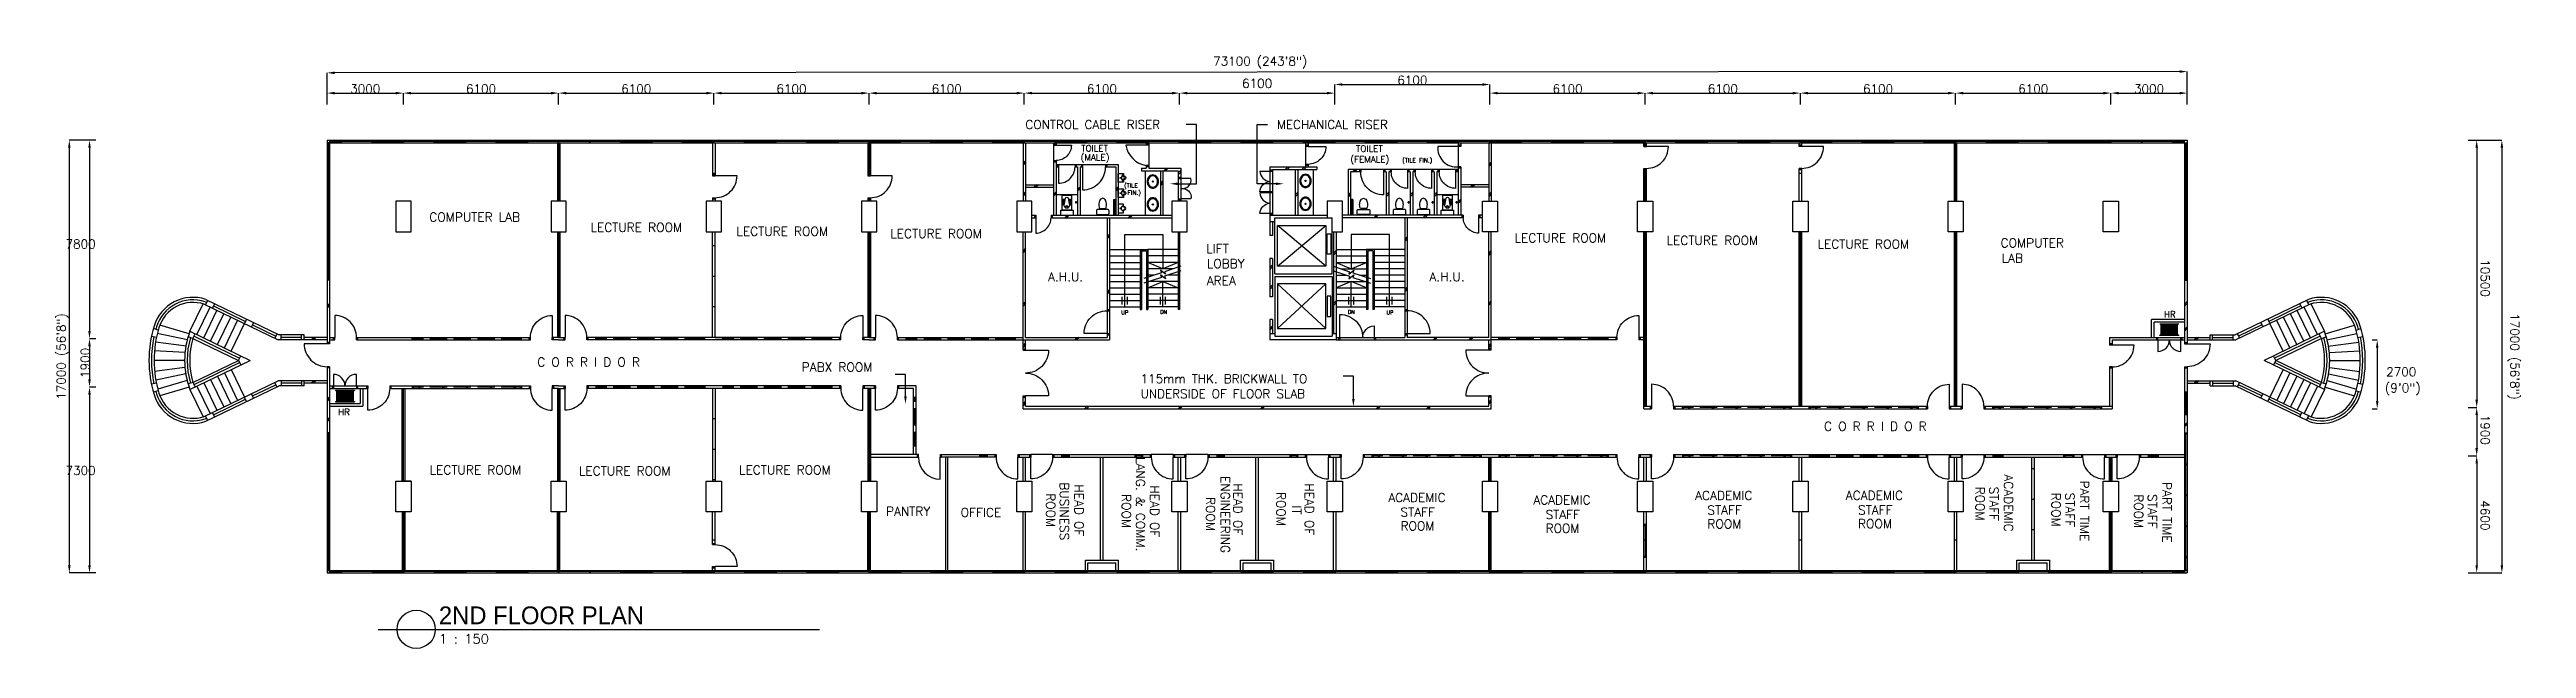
# Model space of a CAD drawing. Extents: x -7545 to 89795, y 102829 to 126356.
import ezdxf

# ---------------------------------------------------------------- set-up
doc = ezdxf.new("R2010")
doc.units = 0
doc.header["$LTSCALE"] = 2000
doc.header["$MEASUREMENT"] = 0
doc.linetypes.add('HIDDEN', pattern=[0.375, 0.25, -0.125])
doc.layers.get('0').update_dxf_attribs({"linetype": 'CONTINUOUS'})
doc.layers.get('DEFPOINTS').update_dxf_attribs({"linetype": 'CONTINUOUS'})
for name, color, linetype in [('COLUMN', 42, 'CONTINUOUS'), ('DIM', 4, 'CONTINUOUS'), ('DOOR-WIN', 140, 'CONTINUOUS'), ('PARTITION', 41, 'CONTINUOUS'), ('SPEC', 61, 'CONTINUOUS'), ('STAIRCASE', 24, 'CONTINUOUS'), ('TEXT', 2, 'CONTINUOUS'), ('WALL', 31, 'CONTINUOUS')]:
    doc.layers.add(name, color=color, linetype=linetype)
doc.styles.add('AMPHIONOUTLINE', font='')
doc.styles.add('ROMANS', font='romans')
doc.styles.get('AMPHIONOUTLINE').set_extended_font_data('AmphionOutline')
doc.dimstyles.get("Standard").update_dxf_attribs({"dimtxt": 0.18, "dimasz": 0.18, "dimexe": 0.18, "dimexo": 0.0625, "dimgap": 0.09, "dimtad": 0, "dimtih": 1, "dimtoh": 1, "dimdec": 4, "dimzin": 0, "dimdsep": 46, "dimtxsty": 'Standard', "dimcen": 0.09, "dimadec": 0, "dimazin": 0, "dimtfac": 1, "dimtdec": 4, "dimtofl": 0, "dimtmove": 0, "dimatfit": 3, "dimfxl": 0, "dimtolj": 1, "dimtzin": 0, "dimarcsym": 0})

msp = doc.modelspace()

# ---------------------------------------------------------------- texts
at = {"color": 7}
for s, height, style, p in [('2ND FLOOR PLAN', 700, 'AMPHIONOUTLINE', (7756.1, 103779.2)), ('1 : 150', 375, 'ROMANS', (7762.1, 103017.9))]:
    msp.add_text(s, height=height, dxfattribs=dict(at, style=style)).set_placement(p)
at = {"layer": 'DIM', "color": 7, "style": 'ROMANS'}
msp.add_text('(9\'0")', height=350, dxfattribs=at).set_placement((84231, 112890.1))
at = {"layer": 'SPEC', "color": 7, "style": 'ROMANS'}
for s, p in [('CONTROL CABLE RISER', (30806.6, 123237.6)), ('MECHANICAL RISER', (40686.2, 123237.6)), ('UNDERSIDE OF FLOOR SLAB', (35331.5, 112661.6)), ('115mm THK. BRICKWALL TO', (35331.5, 113251.2))]:
    msp.add_text(s, height=345, dxfattribs=at).set_placement(p)
at = {"layer": 'STAIRCASE', "color": 7, "style": 'ROMANS'}
for s, p in [('UP', (34574.2, 115951.5)), ('DN', (36101.1, 115974.2)), ('DN', (43474.2, 115974.2)), ('UP', (44994, 115951.5))]:
    msp.add_text(s, height=150, dxfattribs=at).set_placement(p)
at = {"layer": 'TEXT', "color": 7, "style": 'ROMANS'}
for s, height, p in [('TOILET', 250, (32997.7, 122352.1)), ('(MALE) ', 250, (32975.8, 121996.2)), ('(FEMALE)', 250, (43574.2, 121924.1)), ('TOILET', 250, (43799.3, 122341.2)), ('(TILE FIN.)', 170, (45615.5, 121921.4)), ('(TILE ', 170, (34684.9, 120930.6)), ('FIN.)', 170, (34820.5, 120647.4)), ('COMPUTER LAB', 350, (7378.3, 119598.4)), ('LECTURE ROOM', 350, (13714.2, 119196.6)), ('LECTURE ROOM', 350, (19448.5, 119040.5)), ('LECTURE ROOM', 350, (25495.3, 118950.3)), ('LECTURE ROOM', 350, (50028.2, 118781.9)), ('LECTURE ROOM', 350, (56001.5, 118684.1)), ('LECTURE ROOM', 350, (61933.2, 118537.5)), ('COMPUTER', 350, (69127.9, 118583.2)), ('LIFT', 350, (37911.4, 118358.2)), ('LOBBY', 350, (37936.6, 117772.1)), ('LAB', 350, (69167.8, 117986.4)), ('A.H.U.', 350, (31694.7, 117253.3)), ('AREA', 350, (37936.6, 117104.1)), ('A.H.U.', 350, (46685.2, 117253.3)), ('HR', 250, (75547.5, 115831.2)), ('C O R R I D O R', 350, (11621, 113902.2)), ('PABX ROOM', 350, (22017.7, 113705.7)), ('HR', 250, (3800.8, 111994.7)), ('C O R R I D O R', 350, (62190.1, 111380.5)), ('LECTURE ROOM', 350, (7390.8, 109668.7)), ('LECTURE ROOM', 350, (19551.7, 109668.7)), ('LECTURE ROOM', 350, (13260.1, 109626.5)), ('PANTRY', 350, (25326.5, 108044.3)), ('OFFICE', 350, (28263.5, 107995.2)), ('ACADEMIC', 350, (45066.3, 108582.4)), ('STAFF', 350, (45546.4, 108008.7)), ('ACADEMIC', 350, (50765.5, 108488.7)), ('STAFF', 350, (51245.6, 107914.9)), ('ACADEMIC', 350, (57127.3, 108662.8)), ('STAFF', 350, (57607.5, 108089.1)), ('ACADEMIC', 350, (63046.6, 108666.9)), ('STAFF', 350, (63526.8, 108093.1)), ('ROOM', 350, (45546.4, 107466.8)), ('ROOM', 350, (51245.6, 107373.1)), ('ROOM', 350, (57607.5, 107547.2)), ('ROOM', 350, (63526.8, 107551.3))]:
    msp.add_text(s, height=height, dxfattribs=at).set_placement(p)
for s, p in [('LANG. & COMM.', (35152.7, 110346.6)), ('BUSINESS', (32165, 109355.9)), ('HEAD OF', (32738.8, 109273.3)), ('HEAD OF', (35714.9, 109237.1)), ('ENGINEERING', (38484.6, 109603.7)), ('HEAD OF', (38980.3, 109319.7)), ('HEAD OF', (41791, 109319.7)), ('ROOM', (68148.9, 109186.1)), ('STAFF', (68690.7, 109186.1)), ('ACADEMIC', (69264.5, 109666.2)), ('PART TIME', (72251.1, 109426.7)), ('PART TIME', (75492.4, 109370.5)), ('ROOM', (31623.2, 108930.1)), ('ROOM', (34599.3, 108893.9)), ('ROOM', (37906, 108777.6)), ('ROOM', (40675.3, 108976.5)), ('IT', (41295.4, 108447.2)), ('ROOM', (71135.4, 108946.5)), ('STAFF', (71677.3, 108946.5)), ('ROOM', (74376.8, 108890.3)), ('STAFF', (74918.6, 108890.3))]:
    msp.add_text(s, height=350, rotation=270, dxfattribs=at).set_placement(p)

# ---------------------------------------------------------------- blocks, each defined once
blk = doc.blocks.new('*D22')
at = {"layer": 'DEFPOINTS', "color": 0}
for p in [(6363, 124645), (3363, 124193), (6363, 124193)]:
    blk.add_point(p, dxfattribs=at)
at = {"layer": 'DIM', "color": 0, "lineweight": -2}
for p, q in [((3363, 124193), (3363, 124645)), ((3663, 124645), (6063, 124645)), ((6363, 124193), (6363, 124645))]:
    blk.add_line(p, q, dxfattribs=at)
at = {"layer": 'DIM', "color": 0}
for points in [[(3663, 124695), (3663, 124595), (3363, 124645)], [(6063, 124695), (6063, 124595), (6363, 124645)]]:
    blk.add_solid(points, dxfattribs=at)
at = {"layer": 'DIM', "color": 0, "insert": (4863, 124817), "char_height": 345, "attachment_point": 5, "style": 'ROMANS'}
blk.add_mtext('\\A1;3000', dxfattribs=at)
blk = doc.blocks.new('*D21')
at = {"layer": 'DEFPOINTS', "color": 0}
for p in [(3362, 125441), (3363, 124595), (76463, 124645)]:
    blk.add_point(p, dxfattribs=at)
at = {"layer": 'DIM', "color": 0, "lineweight": -2}
for p, q in [((3363, 124595), (3362, 125441)), ((76162, 125491), (3662, 125442)), ((76463, 124645), (76462, 125491))]:
    blk.add_line(p, q, dxfattribs=at)
at = {"layer": 'DIM', "color": 0}
for points in [[(3662, 125492), (3662, 125392), (3362, 125441)], [(76162, 125541), (76162, 125441), (76462, 125491)]]:
    blk.add_solid(points, dxfattribs=at)
at = {"layer": 'DIM', "color": 0, "insert": (40031, 125842), "char_height": 345, "attachment_point": 5, "style": 'ROMANS'}
blk.add_mtext('\\A1;73100 (243\'8")', dxfattribs=at)
blk = doc.blocks.new('*D20')
at = {"layer": 'DEFPOINTS', "color": 0}
for p in [(-5719, 113097), (-5974, 105797), (-5719, 105797)]:
    blk.add_point(p, dxfattribs=at)
at = {"layer": 'DIM', "color": 0, "lineweight": -2}
for p, q in [((-5719, 113097), (-5974, 113097)), ((-5974, 112797), (-5974, 106097)), ((-5719, 105797), (-5974, 105797))]:
    blk.add_line(p, q, dxfattribs=at)
at = {"layer": 'DIM', "color": 0}
for points in [[(-6024, 112797), (-5924, 112797), (-5974, 113097)], [(-6024, 106097), (-5924, 106097), (-5974, 105797)]]:
    blk.add_solid(points, dxfattribs=at)
at = {"layer": 'DIM', "color": 0, "insert": (-6324, 109823), "char_height": 345, "attachment_point": 5, "style": 'ROMANS'}
blk.add_mtext('\\A1;7300', dxfattribs=at)
blk = doc.blocks.new('*D19')
at = {"layer": 'DEFPOINTS', "color": 0}
for p in [(-5974, 122797), (-6767, 105797), (-5974, 105797)]:
    blk.add_point(p, dxfattribs=at)
at = {"layer": 'DIM', "color": 0, "lineweight": -2}
for p, q in [((-5974, 122797), (-6767, 122797)), ((-6767, 122497), (-6767, 106097)), ((-5974, 105797), (-6767, 105797))]:
    blk.add_line(p, q, dxfattribs=at)
at = {"layer": 'DIM', "color": 0}
for points in [[(-6817, 122497), (-6717, 122497), (-6767, 122797)], [(-6817, 106097), (-6717, 106097), (-6767, 105797)]]:
    blk.add_solid(points, dxfattribs=at)
at = {"layer": 'DIM', "color": 0, "insert": (-7030, 114297), "char_height": 345, "attachment_point": 5, "rotation": 90, "style": 'ROMANS'}
blk.add_mtext('\\A1;17000 (56\'8")', dxfattribs=at)
blk = doc.blocks.new('*D18')
at = {"layer": 'DEFPOINTS', "color": 0}
for p in [(-5719, 122797), (-5974, 114997), (-5719, 114997)]:
    blk.add_point(p, dxfattribs=at)
at = {"layer": 'DIM', "color": 0, "lineweight": -2}
for p, q in [((-5719, 122797), (-5974, 122797)), ((-5974, 122497), (-5974, 115297)), ((-5719, 114997), (-5974, 114997))]:
    blk.add_line(p, q, dxfattribs=at)
at = {"layer": 'DIM', "color": 0}
for points in [[(-6024, 122497), (-5924, 122497), (-5974, 122797)], [(-6024, 115297), (-5924, 115297), (-5974, 114997)]]:
    blk.add_solid(points, dxfattribs=at)
at = {"layer": 'DIM', "color": 0, "insert": (-6324, 118716), "char_height": 345, "attachment_point": 5, "style": 'ROMANS'}
blk.add_mtext('\\A1;7800', dxfattribs=at)
blk = doc.blocks.new('*D17')
at = {"layer": 'DEFPOINTS', "color": 0}
for p in [(-5719, 114997), (-5974, 113097), (-5719, 113097)]:
    blk.add_point(p, dxfattribs=at)
at = {"layer": 'DIM', "color": 0, "lineweight": -2}
for p, q in [((-5719, 114997), (-5974, 114997)), ((-5974, 114697), (-5974, 113397)), ((-5719, 113097), (-5974, 113097))]:
    blk.add_line(p, q, dxfattribs=at)
at = {"layer": 'DIM', "color": 0}
for points in [[(-6024, 114697), (-5924, 114697), (-5974, 114997)], [(-6024, 113397), (-5924, 113397), (-5974, 113097)]]:
    blk.add_solid(points, dxfattribs=at)
at = {"layer": 'DIM', "color": 0, "insert": (-6147, 114047), "char_height": 345, "attachment_point": 5, "rotation": 90, "style": 'ROMANS'}
blk.add_mtext('\\A1;1900', dxfattribs=at)
blk = doc.blocks.new('*D16')
at = {"layer": 'DEFPOINTS', "color": 0}
for p in [(36863, 124645), (30763, 124193), (36863, 124193)]:
    blk.add_point(p, dxfattribs=at)
at = {"layer": 'DIM', "color": 0, "lineweight": -2}
for p, q in [((30763, 124193), (30763, 124645)), ((31063, 124645), (36563, 124645)), ((36863, 124193), (36863, 124645))]:
    blk.add_line(p, q, dxfattribs=at)
at = {"layer": 'DIM', "color": 0}
for points in [[(31063, 124695), (31063, 124595), (30763, 124645)], [(36563, 124695), (36563, 124595), (36863, 124645)]]:
    blk.add_solid(points, dxfattribs=at)
at = {"layer": 'DIM', "color": 0, "insert": (33813, 124817), "char_height": 345, "attachment_point": 5, "style": 'ROMANS'}
blk.add_mtext('\\A1;6100', dxfattribs=at)
blk = doc.blocks.new('*D15')
at = {"layer": 'DEFPOINTS', "color": 0}
for p in [(18563, 124645), (12463, 124193), (18563, 124193)]:
    blk.add_point(p, dxfattribs=at)
at = {"layer": 'DIM', "color": 0, "lineweight": -2}
for p, q in [((12463, 124193), (12463, 124645)), ((12763, 124645), (18263, 124645)), ((18563, 124193), (18563, 124645))]:
    blk.add_line(p, q, dxfattribs=at)
at = {"layer": 'DIM', "color": 0}
for points in [[(12763, 124695), (12763, 124595), (12463, 124645)], [(18263, 124695), (18263, 124595), (18563, 124645)]]:
    blk.add_solid(points, dxfattribs=at)
at = {"layer": 'DIM', "color": 0, "insert": (15513, 124817), "char_height": 345, "attachment_point": 5, "style": 'ROMANS'}
blk.add_mtext('\\A1;6100', dxfattribs=at)
blk = doc.blocks.new('*D14')
at = {"layer": 'DEFPOINTS', "color": 0}
for p in [(12463, 124645), (6363, 124193), (12463, 124193)]:
    blk.add_point(p, dxfattribs=at)
at = {"layer": 'DIM', "color": 0, "lineweight": -2}
for p, q in [((6363, 124193), (6363, 124645)), ((6663, 124645), (12163, 124645)), ((12463, 124193), (12463, 124645))]:
    blk.add_line(p, q, dxfattribs=at)
at = {"layer": 'DIM', "color": 0}
for points in [[(6663, 124695), (6663, 124595), (6363, 124645)], [(12163, 124695), (12163, 124595), (12463, 124645)]]:
    blk.add_solid(points, dxfattribs=at)
at = {"layer": 'DIM', "color": 0, "insert": (9413, 124817), "char_height": 345, "attachment_point": 5, "style": 'ROMANS'}
blk.add_mtext('\\A1;6100', dxfattribs=at)
blk = doc.blocks.new('*D13')
at = {"layer": 'DEFPOINTS', "color": 0}
for p in [(24663, 124645), (18563, 124193), (24663, 124193)]:
    blk.add_point(p, dxfattribs=at)
at = {"layer": 'DIM', "color": 0, "lineweight": -2}
for p, q in [((18563, 124193), (18563, 124645)), ((18863, 124645), (24363, 124645)), ((24663, 124193), (24663, 124645))]:
    blk.add_line(p, q, dxfattribs=at)
at = {"layer": 'DIM', "color": 0}
for points in [[(18863, 124695), (18863, 124595), (18563, 124645)], [(24363, 124695), (24363, 124595), (24663, 124645)]]:
    blk.add_solid(points, dxfattribs=at)
at = {"layer": 'DIM', "color": 0, "insert": (21613, 124817), "char_height": 345, "attachment_point": 5, "style": 'ROMANS'}
blk.add_mtext('\\A1;6100', dxfattribs=at)
blk = doc.blocks.new('*D12')
at = {"layer": 'DEFPOINTS', "color": 0}
for p in [(30763, 124645), (24663, 124193), (30763, 124193)]:
    blk.add_point(p, dxfattribs=at)
at = {"layer": 'DIM', "color": 0, "lineweight": -2}
for p, q in [((24663, 124193), (24663, 124645)), ((24963, 124645), (30463, 124645)), ((30763, 124193), (30763, 124645))]:
    blk.add_line(p, q, dxfattribs=at)
at = {"layer": 'DIM', "color": 0}
for points in [[(24963, 124695), (24963, 124595), (24663, 124645)], [(30463, 124695), (30463, 124595), (30763, 124645)]]:
    blk.add_solid(points, dxfattribs=at)
at = {"layer": 'DIM', "color": 0, "insert": (27713, 124817), "char_height": 345, "attachment_point": 5, "style": 'ROMANS'}
blk.add_mtext('\\A1;6100', dxfattribs=at)
blk = doc.blocks.new('*D11')
at = {"layer": 'DEFPOINTS', "color": 0}
for p in [(55163, 124645), (49063, 124193), (55163, 124193)]:
    blk.add_point(p, dxfattribs=at)
at = {"layer": 'DIM', "color": 0, "lineweight": -2}
for p, q in [((49063, 124193), (49063, 124645)), ((49363, 124645), (54863, 124645)), ((55163, 124193), (55163, 124645))]:
    blk.add_line(p, q, dxfattribs=at)
at = {"layer": 'DIM', "color": 0}
for points in [[(49363, 124695), (49363, 124595), (49063, 124645)], [(54863, 124695), (54863, 124595), (55163, 124645)]]:
    blk.add_solid(points, dxfattribs=at)
at = {"layer": 'DIM', "color": 0, "insert": (52113, 124817), "char_height": 345, "attachment_point": 5, "style": 'ROMANS'}
blk.add_mtext('\\A1;6100', dxfattribs=at)
blk = doc.blocks.new('*D10')
at = {"layer": 'DEFPOINTS', "color": 0}
for p in [(87506, 112297), (87506, 110397), (87839, 110397)]:
    blk.add_point(p, dxfattribs=at)
at = {"layer": 'DIM', "color": 0, "lineweight": -2}
for p, q in [((87506, 112297), (87839, 112297)), ((87839, 111997), (87839, 110697)), ((87506, 110397), (87839, 110397))]:
    blk.add_line(p, q, dxfattribs=at)
at = {"layer": 'DIM', "color": 0}
for points in [[(87789, 111997), (87889, 111997), (87839, 112297)], [(87789, 110697), (87889, 110697), (87839, 110397)]]:
    blk.add_solid(points, dxfattribs=at)
at = {"layer": 'DIM', "color": 0, "insert": (88170, 111417), "char_height": 345, "attachment_point": 5, "rotation": 270, "style": 'ROMANS'}
blk.add_mtext('\\A1;1900', dxfattribs=at)
blk = doc.blocks.new('*D9')
at = {"layer": 'DEFPOINTS', "color": 0}
for p in [(87839, 122797), (87839, 105797), (88829, 105797)]:
    blk.add_point(p, dxfattribs=at)
at = {"layer": 'DIM', "color": 0, "lineweight": -2}
for p, q in [((87839, 122797), (88829, 122797)), ((88829, 122497), (88829, 106097)), ((87839, 105797), (88829, 105797))]:
    blk.add_line(p, q, dxfattribs=at)
at = {"layer": 'DIM', "color": 0}
for points in [[(88779, 122497), (88879, 122497), (88829, 122797)], [(88779, 106097), (88879, 106097), (88829, 105797)]]:
    blk.add_solid(points, dxfattribs=at)
at = {"layer": 'DIM', "color": 0, "insert": (89280, 114297), "char_height": 345, "attachment_point": 5, "rotation": 270, "style": 'ROMANS'}
blk.add_mtext('\\A1;17000 (56\'8")', dxfattribs=at)
blk = doc.blocks.new('*D8')
at = {"layer": 'DEFPOINTS', "color": 0}
for p in [(87506, 110397), (87506, 105797), (87839, 105797)]:
    blk.add_point(p, dxfattribs=at)
at = {"layer": 'DIM', "color": 0, "lineweight": -2}
for p, q in [((87506, 110397), (87839, 110397)), ((87839, 110097), (87839, 106097)), ((87506, 105797), (87839, 105797))]:
    blk.add_line(p, q, dxfattribs=at)
at = {"layer": 'DIM', "color": 0}
for points in [[(87789, 110097), (87889, 110097), (87839, 110397)], [(87789, 106097), (87889, 106097), (87839, 105797)]]:
    blk.add_solid(points, dxfattribs=at)
at = {"layer": 'DIM', "color": 0, "insert": (88170, 108055), "char_height": 345, "attachment_point": 5, "rotation": 270, "style": 'ROMANS'}
blk.add_mtext('\\A1;4600', dxfattribs=at)
blk = doc.blocks.new('*D7')
at = {"layer": 'DEFPOINTS', "color": 0}
for p in [(87506, 122797), (87506, 112297), (87839, 112297)]:
    blk.add_point(p, dxfattribs=at)
at = {"layer": 'DIM', "color": 0, "lineweight": -2}
for p, q in [((87506, 122797), (87839, 122797)), ((87839, 122497), (87839, 112597)), ((87506, 112297), (87839, 112297))]:
    blk.add_line(p, q, dxfattribs=at)
at = {"layer": 'DIM', "color": 0}
for points in [[(87789, 122497), (87889, 122497), (87839, 122797)], [(87789, 112597), (87889, 112597), (87839, 112297)]]:
    blk.add_solid(points, dxfattribs=at)
at = {"layer": 'DIM', "color": 0, "insert": (88170, 117378), "char_height": 345, "attachment_point": 5, "rotation": 270, "style": 'ROMANS'}
blk.add_mtext('\\A1;10500', dxfattribs=at)
blk = doc.blocks.new('*D6')
at = {"layer": 'DEFPOINTS', "color": 0}
for p in [(67363, 124645), (61263, 124193), (67363, 124193)]:
    blk.add_point(p, dxfattribs=at)
at = {"layer": 'DIM', "color": 0, "lineweight": -2}
for p, q in [((61263, 124193), (61263, 124645)), ((61563, 124645), (67063, 124645)), ((67363, 124193), (67363, 124645))]:
    blk.add_line(p, q, dxfattribs=at)
at = {"layer": 'DIM', "color": 0}
for points in [[(61563, 124695), (61563, 124595), (61263, 124645)], [(67063, 124695), (67063, 124595), (67363, 124645)]]:
    blk.add_solid(points, dxfattribs=at)
at = {"layer": 'DIM', "color": 0, "insert": (64313, 124817), "char_height": 345, "attachment_point": 5, "style": 'ROMANS'}
blk.add_mtext('\\A1;6100', dxfattribs=at)
blk = doc.blocks.new('*D5')
at = {"layer": 'DEFPOINTS', "color": 0}
for p in [(61263, 124645), (55163, 124193), (61263, 124193)]:
    blk.add_point(p, dxfattribs=at)
at = {"layer": 'DIM', "color": 0, "lineweight": -2}
for p, q in [((55163, 124193), (55163, 124645)), ((55463, 124645), (60963, 124645)), ((61263, 124193), (61263, 124645))]:
    blk.add_line(p, q, dxfattribs=at)
at = {"layer": 'DIM', "color": 0}
for points in [[(55463, 124695), (55463, 124595), (55163, 124645)], [(60963, 124695), (60963, 124595), (61263, 124645)]]:
    blk.add_solid(points, dxfattribs=at)
at = {"layer": 'DIM', "color": 0, "insert": (58213, 124817), "char_height": 345, "attachment_point": 5, "style": 'ROMANS'}
blk.add_mtext('\\A1;6100', dxfattribs=at)
blk = doc.blocks.new('*D4')
at = {"layer": 'DEFPOINTS', "color": 0}
for p in [(73463, 124645), (67363, 124193), (73463, 124193)]:
    blk.add_point(p, dxfattribs=at)
at = {"layer": 'DIM', "color": 0, "lineweight": -2}
for p, q in [((67363, 124193), (67363, 124645)), ((67663, 124645), (73163, 124645)), ((73463, 124193), (73463, 124645))]:
    blk.add_line(p, q, dxfattribs=at)
at = {"layer": 'DIM', "color": 0}
for points in [[(67663, 124695), (67663, 124595), (67363, 124645)], [(73163, 124695), (73163, 124595), (73463, 124645)]]:
    blk.add_solid(points, dxfattribs=at)
at = {"layer": 'DIM', "color": 0, "insert": (70413, 124817), "char_height": 345, "attachment_point": 5, "style": 'ROMANS'}
blk.add_mtext('\\A1;6100', dxfattribs=at)
blk = doc.blocks.new('*D3')
at = {"layer": 'DEFPOINTS', "color": 0}
for p in [(76463, 124645), (73463, 124193), (76463, 124193)]:
    blk.add_point(p, dxfattribs=at)
at = {"layer": 'DIM', "color": 0, "lineweight": -2}
for p, q in [((73463, 124193), (73463, 124645)), ((73763, 124645), (76163, 124645)), ((76463, 124193), (76463, 124645))]:
    blk.add_line(p, q, dxfattribs=at)
at = {"layer": 'DIM', "color": 0}
for points in [[(73763, 124695), (73763, 124595), (73463, 124645)], [(76163, 124695), (76163, 124595), (76463, 124645)]]:
    blk.add_solid(points, dxfattribs=at)
at = {"layer": 'DIM', "color": 0, "insert": (74963, 124817), "char_height": 345, "attachment_point": 5, "style": 'ROMANS'}
blk.add_mtext('\\A1;3000', dxfattribs=at)
blk = doc.blocks.new('*D2')
at = {"layer": 'DEFPOINTS', "color": 0}
for p in [(83736, 114947), (83736, 112247), (83930, 112247)]:
    blk.add_point(p, dxfattribs=at)
at = {"layer": 'DIM', "color": 0, "lineweight": -2}
for p, q in [((83736, 114947), (83930, 114947)), ((83930, 114647), (83930, 112547)), ((83736, 112247), (83930, 112247))]:
    blk.add_line(p, q, dxfattribs=at)
at = {"layer": 'DIM', "color": 0}
for points in [[(83880, 114647), (83980, 114647), (83930, 114947)], [(83880, 112547), (83980, 112547), (83930, 112247)]]:
    blk.add_solid(points, dxfattribs=at)
at = {"layer": 'DIM', "color": 0, "insert": (84874, 113697), "char_height": 345, "attachment_point": 5, "style": 'ROMANS'}
blk.add_mtext('\\A1;2700', dxfattribs=at)
blk = doc.blocks.new('*D0')
at = {"layer": 'DEFPOINTS', "color": 0}
for p in [(42963, 124645), (36863, 124193), (42963, 124193)]:
    blk.add_point(p, dxfattribs=at)
at = {"layer": 'DIM', "color": 0, "lineweight": -2}
for p, q in [((36863, 124193), (36863, 124645)), ((37163, 124645), (42663, 124645)), ((42963, 124193), (42963, 124645))]:
    blk.add_line(p, q, dxfattribs=at)
at = {"layer": 'DIM', "color": 0}
for points in [[(37163, 124695), (37163, 124595), (36863, 124645)], [(42663, 124695), (42663, 124595), (42963, 124645)]]:
    blk.add_solid(points, dxfattribs=at)
at = {"layer": 'DIM', "color": 0, "insert": (39913, 125028), "char_height": 345, "attachment_point": 5, "style": 'ROMANS'}
blk.add_mtext('\\A1;6100', dxfattribs=at)
blk = doc.blocks.new('*D1')
at = {"layer": 'DEFPOINTS', "color": 0}
for p in [(49063, 124984), (42963, 124193), (49063, 124193)]:
    blk.add_point(p, dxfattribs=at)
at = {"layer": 'DIM', "color": 0, "lineweight": -2}
for p, q in [((42963, 124193), (42963, 124984)), ((43263, 124984), (48763, 124984)), ((49063, 124193), (49063, 124984))]:
    blk.add_line(p, q, dxfattribs=at)
at = {"layer": 'DIM', "color": 0}
for points in [[(43263, 125034), (43263, 124934), (42963, 124984)], [(48763, 125034), (48763, 124934), (49063, 124984)]]:
    blk.add_solid(points, dxfattribs=at)
at = {"layer": 'DIM', "color": 0, "insert": (46013, 125156), "char_height": 345, "attachment_point": 5, "style": 'ROMANS'}
blk.add_mtext('\\A1;6100', dxfattribs=at)

# ---------------------------------------------------------------- dimensions: what is measured, and where the dimension line sits
at = {"layer": 'DIM', "color": 7}
dim = msp.add_linear_dim(base=(3362.1, 125441.4), p1=(76462.7, 124644.8), p2=(3362.7, 124594.8), angle=180.03919, text='73100 (243\'8")', dimstyle='Standard', override={"dimtxt": 345, "dimasz": 300, "dimexe": 0, "dimexo": 0, "dimgap": 0, "dimtad": 1, "dimtih": 0, "dimdec": 0, "dimtxsty": 'ROMANS', "dimcen": 0, "dimtfac": 0.57971, "dimtdec": 0, "dimtmove": 2}, dxfattribs=at)
dim.commit()
dim.dimension.update_dxf_attribs({"geometry": '*D21', "text_midpoint": (40030.5, 125841.5), "dimtype": 129})
for p1, p2, distance, picture, middle in [((3362.7, 124192.6), (6362.7, 124192.6), 452.2, '*D22', (4862.7, 124817.3)), ((6362.7, 124192.6), (12462.7, 124192.6), 452.2, '*D14', (9412.7, 124817.3)), ((12462.7, 124192.6), (18562.7, 124192.6), 452.2, '*D15', (15512.7, 124817.3)), ((18562.7, 124192.6), (24662.7, 124192.6), 452.2, '*D13', (21612.7, 124817.3)), ((24662.7, 124192.6), (30762.7, 124192.6), 452.2, '*D12', (27712.7, 124817.3)), ((30762.7, 124192.6), (36862.7, 124192.6), 452.2, '*D16', (33812.7, 124817.3)), ((49062.7, 124192.6), (55162.7, 124192.6), 452.2, '*D11', (52112.7, 124817.3)), ((55162.7, 124192.6), (61262.7, 124192.6), 452.2, '*D5', (58212.7, 124817.3)), ((61262.7, 124192.6), (67362.7, 124192.6), 452.2, '*D6', (64312.7, 124817.3)), ((67362.7, 124192.6), (73462.7, 124192.6), 452.2, '*D4', (70412.7, 124817.3)), ((73462.7, 124192.6), (76462.7, 124192.6), 452.2, '*D3', (74962.7, 124817.3)), ((-5719.2, 114996.6), (-5719.2, 113096.6), -255, '*D17', (-6146.7, 114046.6))]:
    dim = msp.add_aligned_dim(p1=p1, p2=p2, distance=distance, dimstyle='Standard', override={"dimtxt": 345, "dimasz": 300, "dimexe": 0, "dimexo": 0, "dimgap": 0, "dimtad": 1, "dimtih": 0, "dimdec": 0, "dimtxsty": 'ROMANS', "dimcen": 0, "dimtfac": 0.57971, "dimtdec": 0, "dimtmove": 2}, dxfattribs=at)
    dim.commit()
    dim.dimension.update_dxf_attribs({"geometry": picture, "text_midpoint": middle})
for base, p1, p2, angle, override, picture, middle in [((42962.7, 124644.8), (36862.7, 124192.6), (42962.7, 124192.6), 0, {"dimtxt": 345, "dimasz": 300, "dimexe": 0, "dimexo": 0, "dimgap": 0, "dimtad": 1, "dimtih": 0, "dimdec": 0, "dimtxsty": 'ROMANS', "dimcen": 0, "dimtfac": 0.57971, "dimtdec": 0, "dimtmove": 2}, '*D0', (39912.7, 125027.9)), ((49062.7, 124983.8), (42962.7, 124192.6), (49062.7, 124192.6), 0, {"dimtxt": 345, "dimasz": 300, "dimexe": 0, "dimexo": 0, "dimgap": 0, "dimtad": 1, "dimtih": 0, "dimdec": 0, "dimtxsty": 'ROMANS', "dimcen": 0, "dimtfac": 0.57971, "dimtdec": 0}, '*D1', (46012.7, 124983.8)), ((-5974.2, 114996.6), (-5719.2, 122796.6), (-5719.2, 114996.6), 270, {"dimtxt": 345, "dimasz": 300, "dimexe": 0, "dimexo": 0, "dimgap": 0, "dimtad": 1, "dimtih": 0, "dimdec": 0, "dimtxsty": 'ROMANS', "dimcen": 0, "dimtfac": 0.57971, "dimtdec": 0, "dimtmove": 2}, '*D18', (-6324.2, 118716.4)), ((83929.6, 112246.6), (83735.8, 114946.6), (83735.8, 112246.6), 270, {"dimtxt": 345, "dimasz": 300, "dimexe": 0, "dimexo": 0, "dimgap": 0, "dimtad": 1, "dimtih": 0, "dimdec": 0, "dimtxsty": 'ROMANS', "dimcen": 0, "dimtfac": 0.57971, "dimtdec": 0, "dimtmove": 2}, '*D2', (84874.2, 113696.6)), ((-5974.2, 105796.6), (-5719.2, 113096.6), (-5719.2, 105796.6), 270, {"dimtxt": 345, "dimasz": 300, "dimexe": 0, "dimexo": 0, "dimgap": 0, "dimtad": 1, "dimtih": 0, "dimdec": 0, "dimtxsty": 'ROMANS', "dimcen": 0, "dimtfac": 0.57971, "dimtdec": 0, "dimtmove": 2}, '*D20', (-6324.2, 109823))]:
    dim = msp.add_linear_dim(base=base, p1=p1, p2=p2, angle=angle, dimstyle='Standard', override=override, dxfattribs=at)
    dim.commit()
    dim.dimension.update_dxf_attribs({"geometry": picture, "text_midpoint": middle, "dimtype": 129})
dim = msp.add_aligned_dim(p1=(-5974.2, 122796.6), p2=(-5974.2, 105796.6), distance=-793, text='17000 (56\'8")', dimstyle='Standard', override={"dimtxt": 345, "dimasz": 300, "dimexe": 0, "dimexo": 0, "dimgap": 0, "dimtad": 1, "dimtih": 0, "dimdec": 0, "dimtxsty": 'ROMANS', "dimcen": 0, "dimtfac": 0.57971, "dimtdec": 0, "dimtmove": 2}, dxfattribs=at)
dim.commit()
dim.dimension.update_dxf_attribs({"geometry": '*D19', "text_midpoint": (-7030.1, 114296.6)})
for base, p1, p2, picture, middle in [((87838.6, 112296.6), (87506.4, 122796.6), (87506.4, 112296.6), '*D7', (88170.2, 117378)), ((87838.6, 110396.6), (87506.4, 112296.6), (87506.4, 110396.6), '*D10', (88170.2, 111417.5)), ((87838.6, 105796.6), (87506.4, 110396.6), (87506.4, 105796.6), '*D8', (88170.2, 108055))]:
    dim = msp.add_linear_dim(base=base, p1=p1, p2=p2, angle=270, dimstyle='Standard', override={"dimtxt": 345, "dimasz": 300, "dimexe": 0, "dimexo": 0, "dimgap": 0, "dimtad": 1, "dimtih": 0, "dimdec": 0, "dimtxsty": 'ROMANS', "dimcen": 0, "dimtfac": 0.57971, "dimtdec": 0, "dimtmove": 2}, dxfattribs=at)
    dim.commit()
    dim.dimension.update_dxf_attribs({"geometry": picture, "text_midpoint": middle, "dimtype": 129, "text_rotation": 270})
dim = msp.add_linear_dim(base=(88828.5, 105796.6), p1=(87838.6, 122796.6), p2=(87838.6, 105796.6), angle=270, text='17000 (56\'8")', dimstyle='Standard', override={"dimtxt": 345, "dimasz": 300, "dimexe": 0, "dimexo": 0, "dimgap": 0, "dimtad": 1, "dimtih": 0, "dimdec": 0, "dimtxsty": 'ROMANS', "dimcen": 0, "dimtfac": 0.57971, "dimtdec": 0, "dimtmove": 2}, dxfattribs=at)
dim.commit()
dim.dimension.update_dxf_attribs({"geometry": '*D9', "text_midpoint": (89280.5, 114296.6), "dimtype": 129, "text_rotation": 270})

# ---------------------------------------------------------------- linework, layer by layer
at = {"color": 7}
for p, q in [((31912.7, 122596.6), (31912.7, 121996.6)), ((32112.7, 121846.6), (32755.7, 121846.6)), ((33055.7, 121846.6), (33955.7, 121846.6)), ((35650.2, 122596.6), (35650.2, 121796.6)), ((41812.7, 122546.6), (41812.7, 121846.6)), ((47812.7, 122546.6), (47812.7, 121746.6)), ((35512.7, 121596.6), (35512.7, 119846.6)), ((36812.7, 121296.6), (36812.7, 120496.6)), ((36912.7, 121296.6), (36912.7, 120496.6)), ((40412.7, 121571.6), (40412.7, 120771.6)), ((40412.7, 120721.6), (40412.7, 119921.6)), ((40512.7, 121571.6), (40512.7, 120771.6)), ((40512.7, 120721.6), (40512.7, 119921.6)), ((42112.7, 121646.6), (42112.7, 119846.6)), ((44883.7, 121646.6), (43983.7, 121646.6)), ((44883.7, 121646.6), (43983.7, 121646.6)), ((45826.7, 121646.6), (45183.7, 121646.6)), ((46769.7, 121646.6), (46126.7, 121646.6)), ((47712.7, 121646.6), (47069.7, 121646.6)), ((32012.7, 120656.6), (32855.7, 120656.6)), ((32368.5, 120449.6), (32249.2, 120449.6)), ((32365.2, 120429.6), (32249.2, 120429.6)), ((32361.8, 120409.6), (32249.2, 120409.6)), ((32358.5, 120389.6), (32249.2, 120389.6)), ((32355.2, 120369.6), (32249.2, 120369.6)), ((32351.8, 120349.6), (32249.2, 120349.6)), ((32348.5, 120329.6), (32249.2, 120329.6)), ((32345.2, 120309.6), (32249.2, 120309.6)), ((32341.8, 120289.6), (32249.2, 120289.6)), ((32409.2, 120063.6), (32409.2, 120043.6)), ((32459.2, 120063.6), (32459.2, 120043.6)), ((32619.2, 120449.6), (32499.8, 120449.6)), ((32619.2, 120429.6), (32503.2, 120429.6)), ((32619.2, 120409.6), (32506.5, 120409.6)), ((32619.2, 120389.6), (32509.8, 120389.6)), ((32619.2, 120369.6), (32513.2, 120369.6)), ((32619.2, 120349.6), (32516.5, 120349.6)), ((32619.2, 120329.6), (32519.8, 120329.6)), ((32619.2, 120309.6), (32523.2, 120309.6)), ((32619.2, 120289.6), (32526.5, 120289.6)), ((32755.7, 120356.6), (32855.7, 120356.6)), ((32805.7, 120306.6), (32805.7, 120406.6)), ((33819.2, 120071.6), (33819.2, 120114.2)), ((33869.2, 120071.6), (33869.2, 120114.2)), ((34255.7, 120356.6), (34355.7, 120356.6)), ((34270.7, 120471.6), (34270.7, 119871.6)), ((34270.7, 120471.6), (34355.7, 120471.6)), ((34270.7, 119871.6), (34355.7, 119871.6)), ((34305.7, 120436.6), (34355.7, 120436.6)), ((34305.7, 120436.6), (34305.7, 119906.6)), ((34305.7, 119906.6), (34355.7, 119906.6)), ((34328.8, 120306.6), (34328.8, 120406.6)), ((43668.7, 120471.6), (43583.7, 120471.6)), ((43633.7, 120436.6), (43583.7, 120436.6)), ((43683.7, 120356.6), (43583.7, 120356.6)), ((43633.7, 119906.6), (43583.7, 119906.6)), ((43668.7, 119871.6), (43583.7, 119871.6)), ((43610.6, 120306.6), (43610.6, 120406.6)), ((43633.7, 120436.6), (43633.7, 119906.6)), ((43668.7, 120471.6), (43668.7, 119871.6)), ((44070.1, 120071.6), (44070.1, 120114.2)), ((44120.1, 120071.6), (44120.1, 120114.2)), ((45480.2, 120071.6), (45480.2, 120114.2)), ((45530.2, 120071.6), (45530.2, 120114.2)), ((45826.7, 120356.6), (45926.7, 120356.6)), ((45876.7, 120306.6), (45876.7, 120406.6)), ((46423.2, 120071.6), (46423.2, 120114.2)), ((46473.2, 120071.6), (46473.2, 120114.2)), ((46769.7, 120356.6), (46869.7, 120356.6)), ((46819.7, 120306.6), (46819.7, 120406.6)), ((46969.7, 120656.6), (47812.7, 120656.6)), ((47325.5, 120449.6), (47206.2, 120449.6)), ((47322.2, 120429.6), (47206.2, 120429.6)), ((47318.8, 120409.6), (47206.2, 120409.6)), ((47315.5, 120389.6), (47206.2, 120389.6)), ((47312.2, 120369.6), (47206.2, 120369.6)), ((47308.8, 120349.6), (47206.2, 120349.6)), ((47305.5, 120329.6), (47206.2, 120329.6)), ((47302.2, 120309.6), (47206.2, 120309.6)), ((47298.8, 120289.6), (47206.2, 120289.6)), ((47366.2, 120063.6), (47366.2, 120043.6)), ((47416.2, 120063.6), (47416.2, 120043.6)), ((47576.2, 120449.6), (47456.8, 120449.6)), ((47576.2, 120429.6), (47460.2, 120429.6)), ((47576.2, 120409.6), (47463.5, 120409.6)), ((47576.2, 120389.6), (47466.8, 120389.6)), ((47576.2, 120369.6), (47470.2, 120369.6)), ((47576.2, 120349.6), (47473.5, 120349.6)), ((47576.2, 120329.6), (47476.8, 120329.6)), ((47576.2, 120309.6), (47480.2, 120309.6)), ((47576.2, 120289.6), (47483.5, 120289.6)), ((47712.7, 120356.6), (47812.7, 120356.6)), ((47762.7, 120306.6), (47762.7, 120406.6)), ((40712.7, 117846.6), (42612.7, 119446.6)), ((42612.7, 117846.6), (40712.7, 119446.6)), ((42612.7, 117146.6), (40712.7, 115396.6)), ((40712.7, 117146.6), (42612.7, 115396.6)), ((34012.7, 116096.6), (34012.7, 115196.6)), ((34112.7, 116096.6), (34112.7, 115196.6)), ((45712.7, 116096.6), (45712.7, 115196.6)), ((45812.7, 116096.6), (45812.7, 115196.6)), ((18612.7, 115046.6), (18612.7, 115046.6)), ((18612.7, 115046.6), (19899.4, 115046.6)), ((43162.7, 115046.6), (44512.7, 115046.6)), ((43162.7, 114946.6), (44512.7, 114946.6)), ((76137.7, 115571.6), (75387.7, 115571.6)), ((75387.7, 115561.6), (75387.7, 115571.6)), ((76137.7, 115561.6), (75387.7, 115561.6)), ((76137.7, 115131.6), (75387.7, 115131.6)), ((75387.7, 115121.6), (75387.7, 115131.6)), ((76137.7, 115121.6), (75387.7, 115121.6)), ((75437.7, 115131.6), (75437.7, 115561.6)), ((76087.7, 115546.6), (75437.7, 115546.6)), ((76087.7, 115496.6), (75437.7, 115496.6)), ((76087.7, 115446.6), (75437.7, 115446.6)), ((76087.7, 115396.6), (75437.7, 115396.6)), ((76087.7, 115346.6), (75437.7, 115346.6)), ((76087.7, 115296.6), (75437.7, 115296.6)), ((76087.7, 115246.6), (75437.7, 115246.6)), ((76087.7, 115196.6), (75437.7, 115196.6)), ((76087.7, 115146.6), (75437.7, 115146.6)), ((76087.7, 115131.6), (76087.7, 115561.6)), ((76137.7, 115561.6), (76137.7, 115571.6)), ((76137.7, 115121.6), (76137.7, 115131.6)), ((3687.7, 112971.6), (3687.7, 112961.6)), ((3687.7, 112971.6), (4437.7, 112971.6)), ((3687.7, 112961.6), (4437.7, 112961.6)), ((3737.7, 112961.6), (3737.7, 112531.6)), ((3737.7, 112946.6), (4387.7, 112946.6)), ((4387.7, 112961.6), (4387.7, 112531.6)), ((4437.7, 112971.6), (4437.7, 112961.6)), ((3687.7, 112531.6), (3687.7, 112521.6)), ((3687.7, 112531.6), (4437.7, 112531.6)), ((3687.7, 112521.6), (4437.7, 112521.6)), ((3737.7, 112896.6), (4387.7, 112896.6)), ((3737.7, 112846.6), (4387.7, 112846.6)), ((3737.7, 112796.6), (4387.7, 112796.6)), ((3737.7, 112746.6), (4387.7, 112746.6)), ((3737.7, 112696.6), (4387.7, 112696.6)), ((3737.7, 112646.6), (4387.7, 112646.6)), ((3737.7, 112596.6), (4387.7, 112596.6)), ((3737.7, 112546.6), (4387.7, 112546.6)), ((4437.7, 112531.6), (4437.7, 112521.6)), ((31872.7, 110446.6), (31012.7, 110446.6)), ((36612.7, 110446.6), (35752.7, 110446.6)), ((37972.7, 110446.6), (37112.7, 110446.6)), ((41852.7, 110446.6), (42712.7, 110446.6)), ((66252.7, 110446.6), (67112.7, 110446.6)), ((67612.7, 110446.6), (68472.7, 110446.6)), ((72352.7, 110446.6), (73212.7, 110446.6)), ((73712.7, 110446.6), (74572.7, 110446.6)), ((5363.9, 103579.1), (22711.4, 103579.1))]:
    msp.add_line(p, q, dxfattribs=at)
for p, q in [((6312.7, 109396.6), (6312.7, 113046.6)), ((6362.7, 109396.6), (6362.7, 113046.6)), ((6362.7, 113046.6), (6412.7, 113046.6)), ((6412.7, 113046.6), (6412.7, 109396.6)), ((26601.9, 110446.6), (24712.7, 110446.6)), ((24712.7, 110346.6), (26601.9, 110339.5)), ((26601.9, 110446.6), (26551.9, 110446.6)), ((26551.9, 110446.6), (26551.9, 110339.7)), ((26601.9, 110339.5), (26601.9, 110446.6)), ((27462.7, 110346.6), (27462.7, 110446.6)), ((27462.7, 110446.6), (29652.7, 110446.6)), ((27662.7, 110346.6), (27462.7, 110346.6)), ((27662.7, 110346.6), (27462.7, 110346.6)), ((27462.7, 110346.6), (27512.7, 110346.6)), ((27512.7, 110346.6), (27512.7, 110446.6)), ((29652.7, 110346.6), (27662.7, 110346.6)), ((27662.7, 110346.6), (27662.7, 105896.6)), ((27762.7, 105896.6), (27762.7, 110346.6)), ((6412.7, 109396.6), (6312.7, 109396.6)), ((6662.7, 109396.6), (6362.7, 109396.6)), ((6412.7, 108196.6), (6312.7, 108196.6)), ((6312.7, 108196.6), (6312.7, 105896.6)), ((6412.7, 108196.6), (6362.7, 108196.6)), ((6362.7, 108196.6), (6362.7, 105896.6)), ((6412.7, 108196.6), (6412.7, 105896.6))]:
    msp.add_line(p, q)
for points in [[(34455.7, 121146.6), (34455.7, 121486.6), (34655.7, 121486.6), (34655.7, 121436.6, 0.625), (34655.7, 121196.6), (34655.7, 121146.6)], [(34455.7, 120546.6), (34455.7, 120886.6), (34655.7, 120886.6), (34655.7, 120836.6, 0.625), (34655.7, 120596.6), (34655.7, 120546.6)], [(35587.7, 121171.6, 0.0843188), (35604.5, 121072.3, 0.0914489), (35651.6, 120990, 0.103746), (35726.2, 120931.7, 0.1145045), (35812.7, 120911.6, 0.1145045), (35899.1, 120931.7, 0.103746), (35973.8, 120990, 0.0914489), (36020.8, 121072.3, 0.0843188), (36037.7, 121171.6, 0.0843188), (36020.8, 121270.9, 0.0914489), (35973.8, 121353.3, 0.103746), (35899.1, 121411.6, 0.1145045), (35812.7, 121431.6, 0.1145045), (35726.2, 121411.6, 0.103746), (35651.6, 121353.3, 0.0914489), (35604.5, 121270.9, 0.0843188)], [(35622.7, 121171.6, 0.0843188), (35637.6, 121083.9, 0.0914489), (35678.3, 121012.5, 0.103746), (35741.6, 120963.1, 0.1145045), (35812.7, 120946.6, 0.1145045), (35883.7, 120963.1, 0.103746), (35947, 121012.5, 0.0914489), (35987.8, 121083.9, 0.0843188), (36002.7, 121171.6, 0.0843188), (35987.8, 121259.4, 0.0914489), (35947, 121330.7, 0.103746), (35883.7, 121380.1, 0.1145045), (35812.7, 121396.6, 0.1145045), (35741.6, 121380.1, 0.103746), (35678.3, 121330.7, 0.0914489), (35637.6, 121259.4, 0.0843188)], [(41587.7, 121196.6, 0.0843188), (41604.5, 121097.3, 0.0914489), (41651.6, 121015, 0.103746), (41726.2, 120956.7, 0.1145045), (41812.7, 120936.6, 0.1145045), (41899.1, 120956.7, 0.103746), (41973.8, 121015, 0.0914489), (42020.8, 121097.3, 0.0843188), (42037.7, 121196.6, 0.0843188), (42020.8, 121295.9, 0.0914489), (41973.8, 121378.3, 0.103746), (41899.1, 121436.6, 0.1145045), (41812.7, 121456.6, 0.1145045), (41726.2, 121436.6, 0.103746), (41651.6, 121378.3, 0.0914489), (41604.5, 121295.9, 0.0843188)], [(41622.7, 121196.6, 0.0843188), (41637.6, 121108.9, 0.0914489), (41678.3, 121037.5, 0.103746), (41741.6, 120988.1, 0.1145045), (41812.7, 120971.6, 0.1145045), (41883.7, 120988.1, 0.103746), (41947, 121037.5, 0.0914489), (41987.8, 121108.9, 0.0843188), (42002.7, 121196.6, 0.0843188), (41987.8, 121284.4, 0.0914489), (41947, 121355.7, 0.103746), (41883.7, 121405.1, 0.1145045), (41812.7, 121421.6, 0.1145045), (41741.6, 121405.1, 0.103746), (41678.3, 121355.7, 0.0914489), (41637.6, 121284.4, 0.0843188)], [(32534.2, 120243.6, -1.2), (32334.2, 120243.6), (32384.2, 120513.6, -1), (32484.2, 120513.6)], [(34044.2, 119871.6, 0.4142136), (34094.2, 119921.6), (34094.2, 120021.6, 0.4142136), (34044.2, 120071.6), (33644.2, 120071.6, 0.4142136), (33594.2, 120021.6), (33594.2, 119921.6, 0.4142136), (33644.2, 119871.6)], [(33967.7, 120114.2, 0.0481122), (33985.7, 120164.2, 0.0625733), (33998.3, 120264.2, 0.0625733), (33985.7, 120364.2, 0.0757441), (33953.2, 120441, 0.1070882), (33898.7, 120497.5, 0.1490143), (33844.2, 120514.2, 0.1490143), (33789.7, 120497.5, 0.1070882), (33735.2, 120441, 0.0757441), (33702.7, 120364.2, 0.0625733), (33690.1, 120264.2, 0.0625733), (33702.7, 120164.2, 0.0481122), (33720.7, 120114.2)], [(34455.7, 120286.6), (34455.7, 119946.6), (34655.7, 119946.6), (34655.7, 119996.6, -0.625), (34655.7, 120236.6), (34655.7, 120286.6)], [(35587.7, 120271.6, 0.0843188), (35604.5, 120172.3, 0.0914489), (35651.6, 120090, 0.103746), (35726.2, 120031.7, 0.1145045), (35812.7, 120011.6, 0.1145045), (35899.1, 120031.7, 0.103746), (35973.8, 120090, 0.0914489), (36020.8, 120172.3, 0.0843188), (36037.7, 120271.6, 0.0843188), (36020.8, 120370.9, 0.0914489), (35973.8, 120453.3, 0.103746), (35899.1, 120511.6, 0.1145045), (35812.7, 120531.6, 0.1145045), (35726.2, 120511.6, 0.103746), (35651.6, 120453.3, 0.0914489), (35604.5, 120370.9, 0.0843188)], [(35622.7, 120271.6, 0.0843188), (35637.6, 120183.9, 0.0914489), (35678.3, 120112.5, 0.103746), (35741.6, 120063.1, 0.1145045), (35812.7, 120046.6, 0.1145045), (35883.7, 120063.1, 0.103746), (35947, 120112.5, 0.0914489), (35987.8, 120183.9, 0.0843188), (36002.7, 120271.6, 0.0843188), (35987.8, 120359.4, 0.0914489), (35947, 120430.7, 0.103746), (35883.7, 120480.1, 0.1145045), (35812.7, 120496.6, 0.1145045), (35741.6, 120480.1, 0.103746), (35678.3, 120430.7, 0.0914489), (35637.6, 120359.4, 0.0843188)], [(41587.7, 120296.6, 0.0843188), (41604.5, 120197.3, 0.0914489), (41651.6, 120115, 0.103746), (41726.2, 120056.7, 0.1145045), (41812.7, 120036.6, 0.1145045), (41899.1, 120056.7, 0.103746), (41973.8, 120115, 0.0914489), (42020.8, 120197.3, 0.0843188), (42037.7, 120296.6, 0.0843188), (42020.8, 120395.9, 0.0914489), (41973.8, 120478.3, 0.103746), (41899.1, 120536.6, 0.1145045), (41812.7, 120556.6, 0.1145045), (41726.2, 120536.6, 0.103746), (41651.6, 120478.3, 0.0914489), (41604.5, 120395.9, 0.0843188)], [(41622.7, 120296.6, 0.0843188), (41637.6, 120208.9, 0.0914489), (41678.3, 120137.5, 0.103746), (41741.6, 120088.1, 0.1145045), (41812.7, 120071.6, 0.1145045), (41883.7, 120088.1, 0.103746), (41947, 120137.5, 0.0914489), (41987.8, 120208.9, 0.0843188), (42002.7, 120296.6, 0.0843188), (41987.8, 120384.4, 0.0914489), (41947, 120455.7, 0.103746), (41883.7, 120505.1, 0.1145045), (41812.7, 120521.6, 0.1145045), (41741.6, 120505.1, 0.103746), (41678.3, 120455.7, 0.0914489), (41637.6, 120384.4, 0.0843188)], [(43895.1, 119871.6, -0.4142136), (43845.1, 119921.6), (43845.1, 120021.6, -0.4142136), (43895.1, 120071.6), (44295.1, 120071.6, -0.4142136), (44345.1, 120021.6), (44345.1, 119921.6, -0.4142136), (44295.1, 119871.6)], [(43971.6, 120114.2, -0.0481122), (43953.6, 120164.2, -0.0625733), (43941.1, 120264.2, -0.0625733), (43953.6, 120364.2, -0.0757441), (43986.2, 120441, -0.1070882), (44040.6, 120497.5, -0.1490143), (44095.1, 120514.2, -0.1490143), (44149.7, 120497.5, -0.1070882), (44204.1, 120441, -0.0757441), (44236.7, 120364.2, -0.0625733), (44249.2, 120264.2, -0.0625733), (44236.7, 120164.2, -0.0481122), (44218.6, 120114.2)], [(45705.2, 119871.6, 0.4142136), (45755.2, 119921.6), (45755.2, 120021.6, 0.4142136), (45705.2, 120071.6), (45305.2, 120071.6, 0.4142136), (45255.2, 120021.6), (45255.2, 119921.6, 0.4142136), (45305.2, 119871.6)], [(45628.7, 120114.2, 0.0481122), (45646.7, 120164.2, 0.0625733), (45659.3, 120264.2, 0.0625733), (45646.7, 120364.2, 0.0757441), (45614.1, 120441, 0.1070882), (45559.7, 120497.5, 0.1490143), (45505.2, 120514.2, 0.1490143), (45450.6, 120497.5, 0.1070882), (45396.2, 120441, 0.0757441), (45363.6, 120364.2, 0.0625733), (45351.1, 120264.2, 0.0625733), (45363.6, 120164.2, 0.0481122), (45381.7, 120114.2)], [(46648.2, 119871.6, 0.4142136), (46698.2, 119921.6), (46698.2, 120021.6, 0.4142136), (46648.2, 120071.6), (46248.2, 120071.6, 0.4142136), (46198.2, 120021.6), (46198.2, 119921.6, 0.4142136), (46248.2, 119871.6)], [(46571.7, 120114.2, 0.0481122), (46589.7, 120164.2, 0.0625733), (46602.3, 120264.2, 0.0625733), (46589.7, 120364.2, 0.0757441), (46557.1, 120441, 0.1070882), (46502.7, 120497.5, 0.1490143), (46448.2, 120514.2, 0.1490143), (46393.6, 120497.5, 0.1070882), (46339.2, 120441, 0.0757441), (46306.6, 120364.2, 0.0625733), (46294.1, 120264.2, 0.0625733), (46306.6, 120164.2, 0.0481122), (46324.7, 120114.2)], [(47491.2, 120243.6, -1.2), (47291.2, 120243.6), (47341.2, 120513.6, -1), (47441.2, 120513.6)]]:
    msp.add_lwpolyline(points, format="xyb", close=True, dxfattribs=at)
for points in [[(34631.8, 121421.7, 0.2897778), (34688.8, 121358.1, -1.0102994), (34688.8, 121275.2, 0.2897778), (34631.8, 121211.6, 0.2897778)], [(34631.8, 120821.7, 0.2897778), (34688.8, 120758.1, -1.0102994), (34688.8, 120675.2, 0.2897778), (34631.8, 120611.6, 0.2897778)], [(34655.7, 121436.6, 0.4147342), (34708.9, 121380.1, -0.7365392), (34708.9, 121253.2, 0.4147342), (34655.7, 121196.6, 0.4147342)], [(34655.7, 120836.6, 0.4147342), (34708.9, 120780.1, -0.7365392), (34708.9, 120653.2, 0.4147342), (34655.7, 120596.6, 0.4147342)], [(34631.8, 120011.6, -0.2897778), (34688.8, 120075.2, 1.0102994), (34688.8, 120158.1, -0.2897778), (34631.8, 120221.7, -0.2897778)], [(34655.7, 119996.6, -0.4147342), (34708.9, 120053.2, 0.7365392), (34708.9, 120180.1, -0.4147342), (34655.7, 120236.6, -0.4147342)]]:
    msp.add_lwpolyline(points, format="xyb", dxfattribs=at)
for points in [[(32191.7, 119846.6), (32191.7, 120043.6), (32676.7, 120043.6), (32676.7, 119846.6)], [(32371.8, 120469.6), (32249.2, 120469.6), (32249.2, 120269.6), (32338.5, 120269.6)], [(32529.8, 120269.6), (32619.2, 120269.6), (32619.2, 120469.6), (32496.5, 120469.6)], [(47148.7, 119846.6), (47148.7, 120043.6), (47633.7, 120043.6), (47633.7, 119846.6)], [(47328.8, 120469.6), (47206.2, 120469.6), (47206.2, 120269.6), (47295.5, 120269.6)], [(47486.8, 120269.6), (47576.2, 120269.6), (47576.2, 120469.6), (47453.5, 120469.6)]]:
    msp.add_lwpolyline(points, dxfattribs=at)
for points in [[(32629.2, 120623.6), (32239.2, 120623.6), (32239.2, 120063.6), (32629.2, 120063.6)], [(47586.2, 120623.6), (47196.2, 120623.6), (47196.2, 120063.6), (47586.2, 120063.6)], [(42612.7, 119446.6), (42612.7, 117846.6), (40712.7, 117846.6), (40712.7, 119446.6)], [(42662.7, 118321.6), (42662.7, 119121.6), (42812.7, 119121.6), (42812.7, 118321.6)], [(42612.7, 115396.6), (42612.7, 117146.6), (40712.7, 117146.6), (40712.7, 115396.6)], [(42662.7, 116671.6), (42662.7, 115871.6), (42812.7, 115871.6), (42812.7, 116671.6)]]:
    msp.add_lwpolyline(points, close=True, dxfattribs=at)
for centre, radius in [((34535.7, 121316.6), 16), ((34535.7, 120716.6), 16), ((35812.7, 121171.6), 25), ((41812.7, 121196.6), 25), ((32434.2, 120163.6), 40), ((34535.7, 120116.6), 16), ((35812.7, 120271.6), 25), ((41812.7, 120296.6), 25), ((47391.2, 120163.6), 40), ((6863.9, 103579.1), 750)]:
    msp.add_circle(centre, radius, dxfattribs=at)
for centre in [(32434.2, 120163.6), (47391.2, 120163.6)]:
    msp.add_arc(centre, 50, 319.152038, 220.847962, dxfattribs=at)
at = {"layer": 'COLUMN', "color": 7}
for p, q in [((43262.7, 120396.6), (42662.7, 120396.6)), ((42662.7, 120396.6), (42662.7, 119746.6)), ((43262.7, 119196.6), (43262.7, 120396.6)), ((42862.7, 119196.6), (43262.7, 119196.6))]:
    msp.add_line(p, q, dxfattribs=at)
for points in [[(6062.7, 120396.6), (6062.7, 119196.6), (6662.7, 119196.6), (6662.7, 120396.6)], [(12162.7, 120396.6), (12162.7, 119196.6), (12762.7, 119196.6), (12762.7, 120396.6)], [(18262.7, 120396.6), (18262.7, 119196.6), (18862.7, 119196.6), (18862.7, 120396.6)], [(24362.7, 120396.6), (24362.7, 119196.6), (24962.7, 119196.6), (24962.7, 120396.6)], [(30462.7, 120396.6), (30462.7, 119196.6), (31062.7, 119196.6), (31062.7, 120396.6)], [(36562.7, 120396.6), (36562.7, 119196.6), (37162.7, 119196.6), (37162.7, 120396.6)], [(49362.7, 120396.6), (49362.7, 119196.6), (48762.7, 119196.6), (48762.7, 120396.6)], [(55462.7, 120396.6), (55462.7, 119196.6), (54862.7, 119196.6), (54862.7, 120396.6)], [(61562.7, 120396.6), (61562.7, 119196.6), (60962.7, 119196.6), (60962.7, 120396.6)], [(67662.7, 120396.6), (67662.7, 119196.6), (67062.7, 119196.6), (67062.7, 120396.6)], [(73762.7, 120396.6), (73762.7, 119196.6), (73162.7, 119196.6), (73162.7, 120396.6)], [(6062.7, 108196.6), (6062.7, 109396.6), (6662.7, 109396.6), (6662.7, 108196.6)], [(12162.7, 108196.6), (12162.7, 109396.6), (12762.7, 109396.6), (12762.7, 108196.6)], [(18262.7, 108196.6), (18262.7, 109396.6), (18862.7, 109396.6), (18862.7, 108196.6)], [(24362.7, 108196.6), (24362.7, 109396.6), (24962.7, 109396.6), (24962.7, 108196.6)], [(30462.7, 108196.6), (30462.7, 109396.6), (31062.7, 109396.6), (31062.7, 108196.6)], [(36562.7, 108196.6), (36562.7, 109396.6), (37162.7, 109396.6), (37162.7, 108196.6)], [(42662.7, 108196.6), (42662.7, 109396.6), (43262.7, 109396.6), (43262.7, 108196.6)], [(48762.7, 108196.6), (48762.7, 109396.6), (49362.7, 109396.6), (49362.7, 108196.6)], [(54862.7, 108196.6), (54862.7, 109396.6), (55462.7, 109396.6), (55462.7, 108196.6)], [(60962.7, 108196.6), (60962.7, 109396.6), (61562.7, 109396.6), (61562.7, 108196.6)], [(67062.7, 108196.6), (67062.7, 109396.6), (67662.7, 109396.6), (67662.7, 108196.6)], [(73162.7, 108196.6), (73162.7, 109396.6), (73762.7, 109396.6), (73762.7, 108196.6)]]:
    msp.add_lwpolyline(points, close=True, dxfattribs=at)
at = {"layer": 'DOOR-WIN', "color": 7}
for p, q in [((3462.7, 122696.6), (3362.7, 122696.6)), ((3462.7, 122671.6), (3362.7, 122671.6)), ((3412.7, 122671.6), (3412.7, 122196.6)), ((3462.7, 122796.6), (3462.7, 122696.6)), ((3487.7, 122796.6), (3487.7, 122696.6)), ((3487.7, 122746.6), (3910.2, 122746.6)), ((3910.2, 122696.6), (3910.2, 122796.6)), ((3935.2, 122696.6), (3935.2, 122796.6)), ((5130.2, 122746.6), (3935.2, 122746.6)), ((5130.2, 122696.6), (5130.2, 122796.6)), ((5155.2, 122696.6), (5155.2, 122796.6)), ((5155.2, 122746.6), (6350.2, 122746.6)), ((6350.2, 122696.6), (6350.2, 122796.6)), ((6375.2, 122696.6), (6375.2, 122796.6)), ((7570.2, 122746.6), (6375.2, 122746.6)), ((7570.2, 122696.6), (7570.2, 122796.6)), ((7595.2, 122696.6), (7595.2, 122796.6)), ((7595.2, 122746.6), (8790.2, 122746.6)), ((8790.2, 122696.6), (8790.2, 122796.6)), ((8815.2, 122696.6), (8815.2, 122796.6)), ((10010.2, 122746.6), (8815.2, 122746.6)), ((10010.2, 122696.6), (10010.2, 122796.6)), ((10035.2, 122696.6), (10035.2, 122796.6)), ((10035.2, 122746.6), (11230.2, 122746.6)), ((11230.2, 122696.6), (11230.2, 122796.6)), ((11255.2, 122696.6), (11255.2, 122796.6)), ((12450.2, 122746.6), (11255.2, 122746.6)), ((12450.2, 122696.6), (12450.2, 122796.6)), ((12475.2, 122696.6), (12475.2, 122796.6)), ((13670.2, 122746.6), (12475.2, 122746.6)), ((13670.2, 122696.6), (13670.2, 122796.6)), ((13695.2, 122696.6), (13695.2, 122796.6)), ((14890.2, 122746.6), (13695.2, 122746.6)), ((14890.2, 122696.6), (14890.2, 122796.6)), ((14915.2, 122696.6), (14915.2, 122796.6)), ((14915.2, 122746.6), (16110.2, 122746.6)), ((16110.2, 122696.6), (16110.2, 122796.6)), ((16135.2, 122696.6), (16135.2, 122796.6)), ((17330.2, 122746.6), (16135.2, 122746.6)), ((17330.2, 122696.6), (17330.2, 122796.6)), ((17355.2, 122696.6), (17355.2, 122796.6)), ((17355.2, 122746.6), (18550.2, 122746.6)), ((18550.2, 122696.6), (18550.2, 122796.6)), ((18575.2, 122696.6), (18575.2, 122796.6)), ((19770.2, 122746.6), (18575.2, 122746.6)), ((19770.2, 122696.6), (19770.2, 122796.6)), ((19795.2, 122696.6), (19795.2, 122796.6)), ((19795.2, 122746.6), (20990.2, 122746.6)), ((20990.2, 122696.6), (20990.2, 122796.6)), ((21015.2, 122696.6), (21015.2, 122796.6)), ((22210.2, 122746.6), (21015.2, 122746.6)), ((22210.2, 122696.6), (22210.2, 122796.6)), ((22235.2, 122696.6), (22235.2, 122796.6)), ((22235.2, 122746.6), (23430.2, 122746.6)), ((23430.2, 122696.6), (23430.2, 122796.6)), ((23455.2, 122696.6), (23455.2, 122796.6)), ((24650.2, 122746.6), (23455.2, 122746.6)), ((24650.2, 122696.6), (24650.2, 122796.6)), ((24675.2, 122696.6), (24675.2, 122796.6)), ((24675.2, 122746.6), (25870.2, 122746.6)), ((25870.2, 122696.6), (25870.2, 122796.6)), ((25895.2, 122696.6), (25895.2, 122796.6)), ((27090.2, 122746.6), (25895.2, 122746.6)), ((27090.2, 122696.6), (27090.2, 122796.6)), ((27115.2, 122696.6), (27115.2, 122796.6)), ((27115.2, 122746.6), (28310.2, 122746.6)), ((28310.2, 122696.6), (28310.2, 122796.6)), ((28335.2, 122696.6), (28335.2, 122796.6)), ((29530.2, 122746.6), (28335.2, 122746.6)), ((29530.2, 122696.6), (29530.2, 122796.6)), ((29555.2, 122696.6), (29555.2, 122796.6)), ((29555.2, 122746.6), (30750.2, 122746.6)), ((30750.2, 122696.6), (30750.2, 122796.6)), ((30775.2, 122696.6), (30775.2, 122796.6)), ((31970.2, 122746.6), (30775.2, 122746.6)), ((31970.2, 122696.6), (31970.2, 122796.6)), ((31995.2, 122696.6), (31995.2, 122796.6)), ((31995.2, 122746.6), (33190.2, 122746.6)), ((33190.2, 122696.6), (33190.2, 122796.6)), ((33215.2, 122696.6), (33215.2, 122796.6)), ((34410.2, 122746.6), (33215.2, 122746.6)), ((34410.2, 122696.6), (34410.2, 122796.6)), ((34435.2, 122696.6), (34435.2, 122796.6)), ((34435.2, 122746.6), (35630.2, 122746.6)), ((35630.2, 122696.6), (35630.2, 122796.6)), ((35655.2, 122696.6), (35655.2, 122796.6)), ((36850.2, 122746.6), (35655.2, 122746.6)), ((36850.2, 122696.6), (36850.2, 122796.6)), ((36875.2, 122696.6), (36875.2, 122796.6)), ((36875.2, 122746.6), (38070.2, 122746.6)), ((38070.2, 122696.6), (38070.2, 122796.6)), ((38095.2, 122696.6), (38095.2, 122796.6)), ((39290.2, 122746.6), (38095.2, 122746.6)), ((39290.2, 122696.6), (39290.2, 122796.6)), ((39315.2, 122696.6), (39315.2, 122796.6)), ((39315.2, 122746.6), (40510.2, 122746.6)), ((40510.2, 122696.6), (40510.2, 122796.6)), ((40535.2, 122696.6), (40535.2, 122796.6)), ((41730.2, 122746.6), (40535.2, 122746.6)), ((41730.2, 122696.6), (41730.2, 122796.6)), ((41755.2, 122696.6), (41755.2, 122796.6)), ((41755.2, 122746.6), (42950.2, 122746.6)), ((42950.2, 122696.6), (42950.2, 122796.6)), ((42975.2, 122696.6), (42975.2, 122796.6)), ((44170.2, 122746.6), (42975.2, 122746.6)), ((44170.2, 122696.6), (44170.2, 122796.6)), ((44195.2, 122696.6), (44195.2, 122796.6)), ((44195.2, 122746.6), (45390.2, 122746.6)), ((45390.2, 122696.6), (45390.2, 122796.6)), ((45415.2, 122696.6), (45415.2, 122796.6)), ((46610.2, 122746.6), (45415.2, 122746.6)), ((46610.2, 122696.6), (46610.2, 122796.6)), ((46635.2, 122696.6), (46635.2, 122796.6)), ((46635.2, 122746.6), (47830.2, 122746.6)), ((47830.2, 122696.6), (47830.2, 122796.6)), ((47855.2, 122696.6), (47855.2, 122796.6)), ((49050.2, 122746.6), (47855.2, 122746.6)), ((49050.2, 122696.6), (49050.2, 122796.6)), ((49075.2, 122696.6), (49075.2, 122796.6)), ((49075.2, 122746.6), (50270.2, 122746.6)), ((50270.2, 122696.6), (50270.2, 122796.6)), ((50295.2, 122696.6), (50295.2, 122796.6)), ((51490.2, 122746.6), (50295.2, 122746.6)), ((51490.2, 122696.6), (51490.2, 122796.6)), ((51515.2, 122696.6), (51515.2, 122796.6)), ((51515.2, 122746.6), (52710.2, 122746.6)), ((52710.2, 122696.6), (52710.2, 122796.6)), ((52735.2, 122696.6), (52735.2, 122796.6)), ((53930.2, 122746.6), (52735.2, 122746.6)), ((53930.2, 122696.6), (53930.2, 122796.6)), ((53955.2, 122696.6), (53955.2, 122796.6)), ((53955.2, 122746.6), (55150.2, 122746.6)), ((55150.2, 122696.6), (55150.2, 122796.6)), ((55175.2, 122696.6), (55175.2, 122796.6)), ((56370.2, 122746.6), (55175.2, 122746.6)), ((56370.2, 122696.6), (56370.2, 122796.6)), ((56395.2, 122696.6), (56395.2, 122796.6)), ((56395.2, 122746.6), (57590.2, 122746.6)), ((57590.2, 122696.6), (57590.2, 122796.6)), ((57615.2, 122696.6), (57615.2, 122796.6)), ((58810.2, 122746.6), (57615.2, 122746.6)), ((58810.2, 122696.6), (58810.2, 122796.6)), ((58835.2, 122696.6), (58835.2, 122796.6)), ((58835.2, 122746.6), (60030.2, 122746.6)), ((60030.2, 122696.6), (60030.2, 122796.6)), ((60055.2, 122696.6), (60055.2, 122796.6)), ((61250.2, 122746.6), (60055.2, 122746.6)), ((61250.2, 122696.6), (61250.2, 122796.6)), ((61275.2, 122696.6), (61275.2, 122796.6)), ((61275.2, 122746.6), (62470.2, 122746.6)), ((62470.2, 122696.6), (62470.2, 122796.6)), ((62495.2, 122696.6), (62495.2, 122796.6)), ((63690.2, 122746.6), (62495.2, 122746.6)), ((63690.2, 122696.6), (63690.2, 122796.6)), ((63715.2, 122696.6), (63715.2, 122796.6)), ((63715.2, 122746.6), (64910.2, 122746.6)), ((64910.2, 122696.6), (64910.2, 122796.6)), ((64935.2, 122696.6), (64935.2, 122796.6)), ((66130.2, 122746.6), (64935.2, 122746.6)), ((66130.2, 122696.6), (66130.2, 122796.6)), ((66155.2, 122696.6), (66155.2, 122796.6)), ((66155.2, 122746.6), (67350.2, 122746.6)), ((67350.2, 122696.6), (67350.2, 122796.6)), ((67375.2, 122696.6), (67375.2, 122796.6)), ((68570.2, 122746.6), (67375.2, 122746.6)), ((68570.2, 122696.6), (68570.2, 122796.6)), ((68595.2, 122696.6), (68595.2, 122796.6)), ((68595.2, 122746.6), (69790.2, 122746.6)), ((69790.2, 122696.6), (69790.2, 122796.6)), ((69815.2, 122696.6), (69815.2, 122796.6)), ((71010.2, 122746.6), (69815.2, 122746.6)), ((71010.2, 122696.6), (71010.2, 122796.6)), ((71035.2, 122696.6), (71035.2, 122796.6)), ((71035.2, 122746.6), (72230.2, 122746.6)), ((72230.2, 122696.6), (72230.2, 122796.6)), ((72255.2, 122696.6), (72255.2, 122796.6)), ((72255.2, 122746.6), (73450.2, 122746.6)), ((73450.2, 122696.6), (73450.2, 122796.6)), ((73475.2, 122696.6), (73475.2, 122796.6)), ((74670.2, 122746.6), (73475.2, 122746.6)), ((74670.2, 122696.6), (74670.2, 122796.6)), ((74695.2, 122696.6), (74695.2, 122796.6)), ((75890.2, 122746.6), (74695.2, 122746.6)), ((75890.2, 122696.6), (75890.2, 122796.6)), ((75915.2, 122696.6), (75915.2, 122796.6)), ((75915.2, 122746.6), (76337.7, 122746.6)), ((76337.7, 122696.6), (76337.7, 122796.6)), ((76362.7, 122696.6), (76362.7, 122796.6)), ((76362.7, 122696.6), (76462.7, 122696.6)), ((76362.7, 122671.6), (76462.7, 122671.6)), ((76412.7, 122671.6), (76412.7, 122196.6)), ((3462.7, 122196.6), (3362.7, 122196.6)), ((3462.7, 122171.6), (3362.7, 122171.6)), ((3412.7, 122171.6), (3412.7, 120976.6)), ((76362.7, 122196.6), (76462.7, 122196.6)), ((76362.7, 122171.6), (76462.7, 122171.6)), ((76412.7, 122171.6), (76412.7, 120976.6)), ((3462.7, 120976.6), (3362.7, 120976.6)), ((3462.7, 120951.6), (3362.7, 120951.6)), ((3412.7, 120951.6), (3412.7, 119756.6)), ((76362.7, 120976.6), (76462.7, 120976.6)), ((76362.7, 120951.6), (76462.7, 120951.6)), ((76412.7, 120951.6), (76412.7, 119756.6)), ((3462.7, 119756.6), (3362.7, 119756.6)), ((3462.7, 119731.6), (3362.7, 119731.6)), ((3412.7, 119731.6), (3412.7, 118536.6)), ((76362.7, 119756.6), (76462.7, 119756.6)), ((76362.7, 119731.6), (76462.7, 119731.6)), ((76412.7, 119731.6), (76412.7, 118536.6)), ((3462.7, 118536.6), (3362.7, 118536.6)), ((3462.7, 118511.6), (3362.7, 118511.6)), ((3412.7, 118511.6), (3412.7, 117316.6)), ((76362.7, 118536.6), (76462.7, 118536.6)), ((76362.7, 118511.6), (76462.7, 118511.6)), ((76412.7, 118511.6), (76412.7, 117316.6)), ((3462.7, 117316.6), (3362.7, 117316.6)), ((3462.7, 117291.6), (3362.7, 117291.6)), ((76362.7, 117316.6), (76462.7, 117316.6)), ((76362.7, 117291.6), (76462.7, 117291.6)), ((6712.7, 114946.6), (6712.7, 115046.6)), ((6762.7, 114946.6), (6762.7, 115046.6)), ((6962.7, 114996.6), (6762.7, 114996.6)), ((6962.7, 114946.6), (6962.7, 115046.6)), ((7012.7, 114946.6), (7012.7, 115046.6)), ((10702.7, 114946.6), (10702.7, 115046.6)), ((10752.7, 114946.6), (10752.7, 115046.6)), ((10952.7, 114996.6), (10752.7, 114996.6)), ((10952.7, 114946.6), (10952.7, 115046.6)), ((11002.7, 114946.6), (11002.7, 115046.6)), ((13922.7, 114946.6), (13922.7, 115046.6)), ((13972.7, 114946.6), (13972.7, 115046.6)), ((14172.7, 114996.6), (13972.7, 114996.6)), ((14172.7, 114946.6), (14172.7, 115046.6)), ((14222.7, 114946.6), (14222.7, 115046.6)), ((17912.7, 114946.6), (17912.7, 115046.6)), ((17962.7, 114946.6), (17962.7, 115046.6)), ((18162.7, 114996.6), (17962.7, 114996.6)), ((18162.7, 114946.6), (18162.7, 115046.6)), ((18212.7, 114946.6), (18212.7, 115046.6)), ((18912.7, 114946.6), (18912.7, 115046.6)), ((18962.7, 114946.6), (18962.7, 115046.6)), ((19162.7, 114996.6), (18962.7, 114996.6)), ((19162.7, 114946.6), (19162.7, 115046.6)), ((19212.7, 114946.6), (19212.7, 115046.6)), ((22902.7, 114946.6), (22902.7, 115046.6)), ((22952.7, 114946.6), (22952.7, 115046.6)), ((23152.7, 114996.6), (22952.7, 114996.6)), ((23152.7, 114946.6), (23152.7, 115046.6)), ((23202.7, 114946.6), (23202.7, 115046.6)), ((26122.7, 114946.6), (26122.7, 115046.6)), ((26172.7, 114946.6), (26172.7, 115046.6)), ((26372.7, 114996.6), (26172.7, 114996.6)), ((26372.7, 114946.6), (26372.7, 115046.6)), ((26422.7, 114946.6), (26422.7, 115046.6)), ((30112.7, 114946.6), (30112.7, 115046.6)), ((30162.7, 114946.6), (30162.7, 115046.6)), ((30362.7, 114996.6), (30162.7, 114996.6)), ((30362.7, 114946.6), (30362.7, 115046.6)), ((30412.7, 114946.6), (30412.7, 115046.6)), ((49412.7, 114946.6), (49412.7, 115046.6)), ((49462.7, 114946.6), (49462.7, 115046.6)), ((49662.7, 114996.6), (49462.7, 114996.6)), ((49662.7, 114946.6), (49662.7, 115046.6)), ((49712.7, 114946.6), (49712.7, 115046.6)), ((53402.7, 114946.6), (53402.7, 115046.6)), ((53452.7, 114946.6), (53452.7, 115046.6)), ((53652.7, 114996.6), (53452.7, 114996.6)), ((53652.7, 114946.6), (53652.7, 115046.6)), ((53702.7, 114946.6), (53702.7, 115046.6)), ((6712.7, 113146.6), (6712.7, 113046.6)), ((6762.7, 113146.6), (6762.7, 113046.6)), ((6962.7, 113096.6), (6762.7, 113096.6)), ((6962.7, 113146.6), (6962.7, 113046.6)), ((7012.7, 113146.6), (7012.7, 113046.6)), ((10702.7, 113146.6), (10702.7, 113046.6)), ((10752.7, 113146.6), (10752.7, 113046.6)), ((10952.7, 113096.6), (10752.7, 113096.6)), ((10952.7, 113146.6), (10952.7, 113046.6)), ((11002.7, 113146.6), (11002.7, 113046.6)), ((13922.7, 113146.6), (13922.7, 113046.6)), ((13972.7, 113146.6), (13972.7, 113046.6)), ((14172.7, 113096.6), (13972.7, 113096.6)), ((14172.7, 113146.6), (14172.7, 113046.6)), ((14222.7, 113146.6), (14222.7, 113046.6)), ((17912.7, 113146.6), (17912.7, 113046.6)), ((17962.7, 113146.6), (17962.7, 113046.6)), ((18162.7, 113096.6), (17962.7, 113096.6)), ((18162.7, 113146.6), (18162.7, 113046.6)), ((18212.7, 113146.6), (18212.7, 113046.6)), ((18912.7, 113146.6), (18912.7, 113046.6)), ((18962.7, 113146.6), (18962.7, 113046.6)), ((19162.7, 113096.6), (18962.7, 113096.6)), ((19162.7, 113146.6), (19162.7, 113046.6)), ((19212.7, 113146.6), (19212.7, 113046.6)), ((22902.7, 113146.6), (22902.7, 113046.6)), ((22952.7, 113146.6), (22952.7, 113046.6)), ((23152.7, 113096.6), (22952.7, 113096.6)), ((23152.7, 113146.6), (23152.7, 113046.6)), ((23202.7, 113146.6), (23202.7, 113046.6)), ((26412.7, 112706.6), (26512.7, 112706.6)), ((26412.7, 112656.6), (26512.7, 112656.6)), ((56622.7, 112246.6), (56622.7, 112346.6)), ((56672.7, 112246.6), (56672.7, 112346.6)), ((56872.7, 112296.6), (56672.7, 112296.6)), ((56872.7, 112246.6), (56872.7, 112346.6)), ((56922.7, 112246.6), (56922.7, 112346.6)), ((60612.7, 112246.6), (60612.7, 112346.6)), ((60662.7, 112246.6), (60662.7, 112346.6)), ((60862.7, 112296.6), (60662.7, 112296.6)), ((60862.7, 112246.6), (60862.7, 112346.6)), ((60912.7, 112246.6), (60912.7, 112346.6)), ((61612.7, 112246.6), (61612.7, 112346.6)), ((61662.7, 112246.6), (61662.7, 112346.6)), ((61862.7, 112296.6), (61662.7, 112296.6)), ((61862.7, 112246.6), (61862.7, 112346.6)), ((61912.7, 112246.6), (61912.7, 112346.6)), ((65602.7, 112246.6), (65602.7, 112346.6)), ((65652.7, 112246.6), (65652.7, 112346.6)), ((65852.7, 112296.6), (65652.7, 112296.6)), ((65852.7, 112246.6), (65852.7, 112346.6)), ((65902.7, 112246.6), (65902.7, 112346.6)), ((68822.7, 112246.6), (68822.7, 112346.6)), ((68872.7, 112246.6), (68872.7, 112346.6)), ((69072.7, 112296.6), (68872.7, 112296.6)), ((69072.7, 112246.6), (69072.7, 112346.6)), ((69122.7, 112246.6), (69122.7, 112346.6)), ((72812.7, 112246.6), (72812.7, 112346.6)), ((72862.7, 112246.6), (72862.7, 112346.6)), ((73062.7, 112296.6), (72862.7, 112296.6)), ((73062.7, 112246.6), (73062.7, 112346.6)), ((73112.7, 112246.6), (73112.7, 112346.6)), ((76462.7, 112901.6), (76362.7, 112901.6)), ((76462.7, 112876.6), (76362.7, 112876.6)), ((76462.7, 112026.6), (76362.7, 112026.6)), ((76462.7, 112001.6), (76362.7, 112001.6)), ((76412.7, 112876.6), (76412.7, 112026.6)), ((3462.7, 111301.6), (3362.7, 111301.6)), ((3462.7, 111276.6), (3362.7, 111276.6)), ((3412.7, 110081.6), (3412.7, 111276.6)), ((26412.7, 111771.6), (26512.7, 111771.6)), ((26412.7, 111721.6), (26512.7, 111721.6)), ((76362.7, 111301.6), (76462.7, 111301.6)), ((76362.7, 111276.6), (76462.7, 111276.6)), ((76412.7, 110081.6), (76412.7, 111276.6)), ((3462.7, 110081.6), (3362.7, 110081.6)), ((3462.7, 110056.6), (3362.7, 110056.6)), ((3412.7, 108861.6), (3412.7, 110056.6)), ((26412.7, 110836.6), (26512.7, 110836.6)), ((26412.7, 110786.6), (26512.7, 110786.6)), ((27461.9, 109479.5), (27461.9, 110339.5)), ((29002.7, 110446.6), (29002.7, 110346.6)), ((29052.7, 110446.6), (29052.7, 110346.6)), ((29252.7, 110396.6), (29052.7, 110396.6)), ((29252.7, 110446.6), (29252.7, 110346.6)), ((29302.7, 110446.6), (29302.7, 110346.6)), ((32222.7, 110446.6), (32222.7, 110346.6)), ((32272.7, 110446.6), (32272.7, 110346.6)), ((32272.7, 110396.6), (32472.7, 110396.6)), ((32472.7, 110446.6), (32472.7, 110346.6)), ((32522.7, 110446.6), (32522.7, 110346.6)), ((35102.7, 110446.6), (35102.7, 110346.6)), ((35152.7, 110446.6), (35152.7, 110346.6)), ((35352.7, 110396.6), (35152.7, 110396.6)), ((35352.7, 110446.6), (35352.7, 110346.6)), ((35402.7, 110446.6), (35402.7, 110346.6)), ((38322.7, 110446.6), (38322.7, 110346.6)), ((38372.7, 110446.6), (38372.7, 110346.6)), ((38372.7, 110396.6), (38572.7, 110396.6)), ((38572.7, 110446.6), (38572.7, 110346.6)), ((38622.7, 110446.6), (38622.7, 110346.6)), ((41202.7, 110446.6), (41202.7, 110346.6)), ((41252.7, 110446.6), (41252.7, 110346.6)), ((41452.7, 110396.6), (41252.7, 110396.6)), ((41452.7, 110446.6), (41452.7, 110346.6)), ((41502.7, 110446.6), (41502.7, 110346.6)), ((44422.7, 110446.6), (44422.7, 110346.6)), ((44472.7, 110446.6), (44472.7, 110346.6)), ((44672.7, 110396.6), (44472.7, 110396.6)), ((44672.7, 110446.6), (44672.7, 110346.6)), ((44722.7, 110446.6), (44722.7, 110346.6)), ((48412.7, 110446.6), (48412.7, 110346.6)), ((48462.7, 110446.6), (48462.7, 110346.6)), ((48662.7, 110396.6), (48462.7, 110396.6)), ((48662.7, 110446.6), (48662.7, 110346.6)), ((48712.7, 110446.6), (48712.7, 110346.6)), ((49412.7, 110446.6), (49412.7, 110346.6)), ((49462.7, 110446.6), (49462.7, 110346.6)), ((49662.7, 110396.6), (49462.7, 110396.6)), ((49662.7, 110446.6), (49662.7, 110346.6)), ((49712.7, 110446.6), (49712.7, 110346.6)), ((53402.7, 110446.6), (53402.7, 110346.6)), ((53452.7, 110446.6), (53452.7, 110346.6)), ((53652.7, 110396.6), (53452.7, 110396.6)), ((53652.7, 110446.6), (53652.7, 110346.6)), ((53702.7, 110446.6), (53702.7, 110346.6)), ((56622.7, 110446.6), (56622.7, 110346.6)), ((56672.7, 110446.6), (56672.7, 110346.6)), ((56872.7, 110396.6), (56672.7, 110396.6)), ((56872.7, 110446.6), (56872.7, 110346.6)), ((56922.7, 110446.6), (56922.7, 110346.6)), ((60612.7, 110446.6), (60612.7, 110346.6)), ((60662.7, 110446.6), (60662.7, 110346.6)), ((60862.7, 110396.6), (60662.7, 110396.6)), ((60862.7, 110446.6), (60862.7, 110346.6)), ((60912.7, 110446.6), (60912.7, 110346.6)), ((61612.7, 110446.6), (61612.7, 110346.6)), ((61662.7, 110446.6), (61662.7, 110346.6)), ((61662.7, 110396.6), (61862.7, 110396.6)), ((61862.7, 110446.6), (61862.7, 110346.6)), ((61912.7, 110446.6), (61912.7, 110346.6)), ((65602.7, 110446.6), (65602.7, 110346.6)), ((65652.7, 110446.6), (65652.7, 110346.6)), ((65652.7, 110396.6), (65852.7, 110396.6)), ((65852.7, 110446.6), (65852.7, 110346.6)), ((65902.7, 110446.6), (65902.7, 110346.6)), ((68822.7, 110446.6), (68822.7, 110346.6)), ((68872.7, 110446.6), (68872.7, 110346.6)), ((68872.7, 110396.6), (69172.7, 110396.6)), ((69172.7, 110446.6), (69172.7, 110346.6)), ((69222.7, 110446.6), (69222.7, 110346.6)), ((71602.7, 110446.6), (71602.7, 110346.6)), ((71652.7, 110446.6), (71652.7, 110346.6)), ((71952.7, 110396.6), (71652.7, 110396.6)), ((71952.7, 110446.6), (71952.7, 110346.6)), ((72002.7, 110446.6), (72002.7, 110346.6)), ((74922.7, 110446.6), (74922.7, 110346.6)), ((74972.7, 110446.6), (74972.7, 110346.6)), ((74972.7, 110396.6), (75272.7, 110396.6)), ((75272.7, 110446.6), (75272.7, 110346.6)), ((75322.7, 110446.6), (75322.7, 110346.6)), ((76362.7, 110081.6), (76462.7, 110081.6)), ((76362.7, 110056.6), (76462.7, 110056.6)), ((76412.7, 108861.6), (76412.7, 110056.6)), ((3462.7, 108861.6), (3362.7, 108861.6)), ((3462.7, 108836.6), (3362.7, 108836.6)), ((3412.7, 107641.6), (3412.7, 108836.6)), ((76362.7, 108861.6), (76462.7, 108861.6)), ((76362.7, 108836.6), (76462.7, 108836.6)), ((76412.7, 107641.6), (76412.7, 108836.6)), ((3462.7, 107641.6), (3362.7, 107641.6)), ((3462.7, 107616.6), (3362.7, 107616.6)), ((3412.7, 106421.6), (3412.7, 107616.6)), ((55212.7, 107696.6), (55112.7, 107696.6)), ((55212.7, 107646.6), (55112.7, 107646.6)), ((55162.7, 107646.6), (55162.7, 106446.6)), ((76362.7, 107641.6), (76462.7, 107641.6)), ((76362.7, 107616.6), (76462.7, 107616.6)), ((76412.7, 106421.6), (76412.7, 107616.6)), ((3462.7, 106421.6), (3362.7, 106421.6)), ((3462.7, 106396.6), (3362.7, 106396.6)), ((3412.7, 105921.6), (3412.7, 106396.6)), ((55212.7, 106446.6), (55112.7, 106446.6)), ((55212.7, 106396.6), (55112.7, 106396.6)), ((76362.7, 106421.6), (76462.7, 106421.6)), ((76362.7, 106396.6), (76462.7, 106396.6)), ((76412.7, 105921.6), (76412.7, 106396.6)), ((3462.7, 105921.6), (3362.7, 105921.6)), ((3462.7, 105896.6), (3362.7, 105896.6)), ((3462.7, 105796.6), (3462.7, 105896.6)), ((3487.7, 105796.6), (3487.7, 105896.6)), ((3487.7, 105846.6), (3910.2, 105846.6)), ((3910.2, 105896.6), (3910.2, 105796.6)), ((3935.2, 105896.6), (3935.2, 105796.6)), ((5130.2, 105846.6), (3935.2, 105846.6)), ((5130.2, 105896.6), (5130.2, 105796.6)), ((5155.2, 105896.6), (5155.2, 105796.6)), ((5155.2, 105846.6), (6350.2, 105846.6)), ((6350.2, 105896.6), (6350.2, 105796.6)), ((6375.2, 105896.6), (6375.2, 105796.6)), ((7570.2, 105846.6), (6375.2, 105846.6)), ((7570.2, 105896.6), (7570.2, 105796.6)), ((7595.2, 105896.6), (7595.2, 105796.6)), ((7595.2, 105846.6), (8790.2, 105846.6)), ((8790.2, 105896.6), (8790.2, 105796.6)), ((8815.2, 105896.6), (8815.2, 105796.6)), ((10010.2, 105846.6), (8815.2, 105846.6)), ((10010.2, 105896.6), (10010.2, 105796.6)), ((10035.2, 105896.6), (10035.2, 105796.6)), ((10035.2, 105846.6), (11230.2, 105846.6)), ((11230.2, 105896.6), (11230.2, 105796.6)), ((11255.2, 105896.6), (11255.2, 105796.6)), ((12450.2, 105846.6), (11255.2, 105846.6)), ((12450.2, 105896.6), (12450.2, 105796.6)), ((12475.2, 105896.6), (12475.2, 105796.6)), ((13670.2, 105846.6), (12475.2, 105846.6)), ((13670.2, 105896.6), (13670.2, 105796.6)), ((13695.2, 105896.6), (13695.2, 105796.6)), ((14890.2, 105846.6), (13695.2, 105846.6)), ((14890.2, 105896.6), (14890.2, 105796.6)), ((14915.2, 105896.6), (14915.2, 105796.6)), ((14915.2, 105846.6), (16110.2, 105846.6)), ((16110.2, 105896.6), (16110.2, 105796.6)), ((16135.2, 105896.6), (16135.2, 105796.6)), ((17330.2, 105846.6), (16135.2, 105846.6)), ((17330.2, 105896.6), (17330.2, 105796.6)), ((17355.2, 105896.6), (17355.2, 105796.6)), ((17355.2, 105846.6), (18550.2, 105846.6)), ((18550.2, 105896.6), (18550.2, 105796.6)), ((18575.2, 105896.6), (18575.2, 105796.6)), ((19770.2, 105846.6), (18575.2, 105846.6)), ((19770.2, 105896.6), (19770.2, 105796.6)), ((19795.2, 105896.6), (19795.2, 105796.6)), ((19795.2, 105846.6), (20990.2, 105846.6)), ((20990.2, 105896.6), (20990.2, 105796.6)), ((21015.2, 105896.6), (21015.2, 105796.6)), ((22210.2, 105846.6), (21015.2, 105846.6)), ((22210.2, 105896.6), (22210.2, 105796.6)), ((22235.2, 105896.6), (22235.2, 105796.6)), ((22235.2, 105846.6), (23430.2, 105846.6)), ((23430.2, 105896.6), (23430.2, 105796.6)), ((23455.2, 105896.6), (23455.2, 105796.6)), ((24650.2, 105846.6), (23455.2, 105846.6)), ((24650.2, 105896.6), (24650.2, 105796.6)), ((24675.2, 105896.6), (24675.2, 105796.6)), ((24675.2, 105846.6), (25870.2, 105846.6)), ((25870.2, 105896.6), (25870.2, 105796.6)), ((25895.2, 105896.6), (25895.2, 105796.6)), ((27090.2, 105846.6), (25895.2, 105846.6)), ((27090.2, 105896.6), (27090.2, 105796.6)), ((27115.2, 105896.6), (27115.2, 105796.6)), ((27115.2, 105846.6), (28310.2, 105846.6)), ((28310.2, 105896.6), (28310.2, 105796.6)), ((28335.2, 105896.6), (28335.2, 105796.6)), ((29530.2, 105846.6), (28335.2, 105846.6)), ((29530.2, 105896.6), (29530.2, 105796.6)), ((29555.2, 105896.6), (29555.2, 105796.6)), ((29555.2, 105846.6), (30750.2, 105846.6)), ((30750.2, 105896.6), (30750.2, 105796.6)), ((30775.2, 105896.6), (30775.2, 105796.6)), ((31970.2, 105846.6), (30775.2, 105846.6)), ((31970.2, 105896.6), (31970.2, 105796.6)), ((31995.2, 105896.6), (31995.2, 105796.6)), ((31995.2, 105846.6), (33190.2, 105846.6)), ((33190.2, 105896.6), (33190.2, 105796.6)), ((33215.2, 105896.6), (33215.2, 105796.6)), ((34410.2, 105846.6), (33215.2, 105846.6)), ((34410.2, 105896.6), (34410.2, 105796.6)), ((34435.2, 105896.6), (34435.2, 105796.6)), ((34435.2, 105846.6), (35630.2, 105846.6)), ((35630.2, 105896.6), (35630.2, 105796.6)), ((35655.2, 105896.6), (35655.2, 105796.6)), ((36850.2, 105846.6), (35655.2, 105846.6)), ((36850.2, 105896.6), (36850.2, 105796.6)), ((36875.2, 105896.6), (36875.2, 105796.6)), ((36875.2, 105846.6), (38070.2, 105846.6)), ((38070.2, 105896.6), (38070.2, 105796.6)), ((38095.2, 105896.6), (38095.2, 105796.6)), ((39290.2, 105846.6), (38095.2, 105846.6)), ((39290.2, 105896.6), (39290.2, 105796.6)), ((39315.2, 105896.6), (39315.2, 105796.6)), ((39315.2, 105846.6), (40510.2, 105846.6)), ((40510.2, 105896.6), (40510.2, 105796.6)), ((40535.2, 105896.6), (40535.2, 105796.6)), ((41730.2, 105846.6), (40535.2, 105846.6)), ((41730.2, 105896.6), (41730.2, 105796.6)), ((41755.2, 105896.6), (41755.2, 105796.6)), ((41755.2, 105846.6), (42950.2, 105846.6)), ((42950.2, 105896.6), (42950.2, 105796.6)), ((42975.2, 105896.6), (42975.2, 105796.6)), ((44170.2, 105846.6), (42975.2, 105846.6)), ((44170.2, 105896.6), (44170.2, 105796.6)), ((44195.2, 105896.6), (44195.2, 105796.6)), ((44195.2, 105846.6), (45390.2, 105846.6)), ((45390.2, 105896.6), (45390.2, 105796.6)), ((45415.2, 105896.6), (45415.2, 105796.6)), ((46610.2, 105846.6), (45415.2, 105846.6)), ((46610.2, 105896.6), (46610.2, 105796.6)), ((46635.2, 105896.6), (46635.2, 105796.6)), ((46635.2, 105846.6), (47830.2, 105846.6)), ((47830.2, 105896.6), (47830.2, 105796.6)), ((47855.2, 105896.6), (47855.2, 105796.6)), ((49050.2, 105846.6), (47855.2, 105846.6)), ((49050.2, 105896.6), (49050.2, 105796.6)), ((49075.2, 105896.6), (49075.2, 105796.6)), ((49075.2, 105846.6), (50270.2, 105846.6)), ((50270.2, 105896.6), (50270.2, 105796.6)), ((50295.2, 105896.6), (50295.2, 105796.6)), ((51490.2, 105846.6), (50295.2, 105846.6)), ((51490.2, 105896.6), (51490.2, 105796.6)), ((51515.2, 105896.6), (51515.2, 105796.6)), ((51515.2, 105846.6), (52710.2, 105846.6)), ((52710.2, 105896.6), (52710.2, 105796.6)), ((52735.2, 105896.6), (52735.2, 105796.6)), ((53930.2, 105846.6), (52735.2, 105846.6)), ((53930.2, 105896.6), (53930.2, 105796.6)), ((53955.2, 105896.6), (53955.2, 105796.6)), ((53955.2, 105846.6), (55150.2, 105846.6)), ((55150.2, 105896.6), (55150.2, 105796.6)), ((55175.2, 105896.6), (55175.2, 105796.6)), ((56370.2, 105846.6), (55175.2, 105846.6)), ((56370.2, 105896.6), (56370.2, 105796.6)), ((56395.2, 105896.6), (56395.2, 105796.6)), ((56395.2, 105846.6), (57590.2, 105846.6)), ((57590.2, 105896.6), (57590.2, 105796.6)), ((57615.2, 105896.6), (57615.2, 105796.6)), ((58810.2, 105846.6), (57615.2, 105846.6)), ((58810.2, 105896.6), (58810.2, 105796.6)), ((58835.2, 105896.6), (58835.2, 105796.6)), ((58835.2, 105846.6), (60030.2, 105846.6)), ((60030.2, 105896.6), (60030.2, 105796.6)), ((60055.2, 105896.6), (60055.2, 105796.6)), ((61250.2, 105846.6), (60055.2, 105846.6)), ((61250.2, 105896.6), (61250.2, 105796.6)), ((61275.2, 105896.6), (61275.2, 105796.6)), ((61275.2, 105846.6), (62470.2, 105846.6)), ((62470.2, 105896.6), (62470.2, 105796.6)), ((62495.2, 105896.6), (62495.2, 105796.6)), ((63690.2, 105846.6), (62495.2, 105846.6)), ((63690.2, 105896.6), (63690.2, 105796.6)), ((63715.2, 105896.6), (63715.2, 105796.6)), ((63715.2, 105846.6), (64910.2, 105846.6)), ((64910.2, 105896.6), (64910.2, 105796.6)), ((64935.2, 105896.6), (64935.2, 105796.6)), ((66130.2, 105846.6), (64935.2, 105846.6)), ((66130.2, 105896.6), (66130.2, 105796.6)), ((66155.2, 105896.6), (66155.2, 105796.6)), ((66155.2, 105846.6), (67350.2, 105846.6)), ((67350.2, 105896.6), (67350.2, 105796.6)), ((67375.2, 105896.6), (67375.2, 105796.6)), ((68570.2, 105846.6), (67375.2, 105846.6)), ((68570.2, 105896.6), (68570.2, 105796.6)), ((68595.2, 105896.6), (68595.2, 105796.6)), ((68595.2, 105846.6), (69790.2, 105846.6)), ((69790.2, 105896.6), (69790.2, 105796.6)), ((69815.2, 105896.6), (69815.2, 105796.6)), ((71010.2, 105846.6), (69815.2, 105846.6)), ((71010.2, 105896.6), (71010.2, 105796.6)), ((71035.2, 105896.6), (71035.2, 105796.6)), ((71035.2, 105846.6), (72230.2, 105846.6)), ((72230.2, 105896.6), (72230.2, 105796.6)), ((72255.2, 105896.6), (72255.2, 105796.6)), ((72255.2, 105846.6), (73450.2, 105846.6)), ((73450.2, 105896.6), (73450.2, 105796.6)), ((73475.2, 105896.6), (73475.2, 105796.6)), ((74670.2, 105846.6), (73475.2, 105846.6)), ((74670.2, 105896.6), (74670.2, 105796.6)), ((74695.2, 105896.6), (74695.2, 105796.6)), ((75890.2, 105846.6), (74695.2, 105846.6)), ((75890.2, 105896.6), (75890.2, 105796.6)), ((75915.2, 105896.6), (75915.2, 105796.6)), ((75915.2, 105846.6), (76337.7, 105846.6)), ((76337.7, 105896.6), (76337.7, 105796.6)), ((76362.7, 105921.6), (76462.7, 105921.6)), ((76362.7, 105896.6), (76362.7, 105796.6)), ((76362.7, 105896.6), (76462.7, 105896.6))]:
    msp.add_line(p, q, dxfattribs=at)
at = {"layer": 'DOOR-WIN', "color": 7, "linetype": 'HIDDEN'}
for p, q in [((7897.7, 114996.6), (7012.7, 114996.6)), ((7897.7, 114946.6), (7897.7, 115046.6)), ((7947.7, 114946.6), (7947.7, 115046.6)), ((8832.7, 114996.6), (7947.7, 114996.6)), ((8832.7, 114946.6), (8832.7, 115046.6)), ((8882.7, 114946.6), (8882.7, 115046.6)), ((9767.7, 114996.6), (8882.7, 114996.6)), ((9767.7, 114946.6), (9767.7, 115046.6)), ((9817.7, 114946.6), (9817.7, 115046.6)), ((10702.7, 114996.6), (9817.7, 114996.6)), ((15107.7, 114996.6), (14222.7, 114996.6)), ((15107.7, 114946.6), (15107.7, 115046.6)), ((15157.7, 114946.6), (15157.7, 115046.6)), ((16042.7, 114996.6), (15157.7, 114996.6)), ((16042.7, 114946.6), (16042.7, 115046.6)), ((16092.7, 114946.6), (16092.7, 115046.6)), ((16977.7, 114996.6), (16092.7, 114996.6)), ((16977.7, 114946.6), (16977.7, 115046.6)), ((17027.7, 114946.6), (17027.7, 115046.6)), ((17912.7, 114996.6), (17027.7, 114996.6)), ((20097.7, 114996.6), (19212.7, 114996.6)), ((20097.7, 114946.6), (20097.7, 115046.6)), ((20147.7, 114946.6), (20147.7, 115046.6)), ((21032.7, 114996.6), (20147.7, 114996.6)), ((21032.7, 114946.6), (21032.7, 115046.6)), ((21082.7, 114946.6), (21082.7, 115046.6)), ((21967.7, 114996.6), (21082.7, 114996.6)), ((21967.7, 114946.6), (21967.7, 115046.6)), ((22017.7, 114946.6), (22017.7, 115046.6)), ((22902.7, 114996.6), (22017.7, 114996.6)), ((27307.7, 114996.6), (26422.7, 114996.6)), ((27307.7, 114946.6), (27307.7, 115046.6)), ((27357.7, 114946.6), (27357.7, 115046.6)), ((28242.7, 114996.6), (27357.7, 114996.6)), ((28242.7, 114946.6), (28242.7, 115046.6)), ((28292.7, 114946.6), (28292.7, 115046.6)), ((29177.7, 114996.6), (28292.7, 114996.6)), ((29177.7, 114946.6), (29177.7, 115046.6)), ((29227.7, 114946.6), (29227.7, 115046.6)), ((30112.7, 114996.6), (29227.7, 114996.6)), ((50597.7, 114996.6), (49712.7, 114996.6)), ((50597.7, 114946.6), (50597.7, 115046.6)), ((50647.7, 114946.6), (50647.7, 115046.6)), ((51532.7, 114996.6), (50647.7, 114996.6)), ((51532.7, 114946.6), (51532.7, 115046.6)), ((51582.7, 114946.6), (51582.7, 115046.6)), ((52467.7, 114996.6), (51582.7, 114996.6)), ((52467.7, 114946.6), (52467.7, 115046.6)), ((52517.7, 114946.6), (52517.7, 115046.6)), ((53402.7, 114996.6), (52517.7, 114996.6)), ((7897.7, 113096.6), (7012.7, 113096.6)), ((7897.7, 113146.6), (7897.7, 113046.6)), ((7947.7, 113146.6), (7947.7, 113046.6)), ((8832.7, 113096.6), (7947.7, 113096.6)), ((8832.7, 113146.6), (8832.7, 113046.6)), ((8882.7, 113146.6), (8882.7, 113046.6)), ((9767.7, 113096.6), (8882.7, 113096.6)), ((9767.7, 113146.6), (9767.7, 113046.6)), ((9817.7, 113146.6), (9817.7, 113046.6)), ((10702.7, 113096.6), (9817.7, 113096.6)), ((15107.7, 113096.6), (14222.7, 113096.6)), ((15107.7, 113146.6), (15107.7, 113046.6)), ((15157.7, 113146.6), (15157.7, 113046.6)), ((16042.7, 113096.6), (15157.7, 113096.6)), ((16042.7, 113146.6), (16042.7, 113046.6)), ((16092.7, 113146.6), (16092.7, 113046.6)), ((16977.7, 113096.6), (16092.7, 113096.6)), ((16977.7, 113146.6), (16977.7, 113046.6)), ((17027.7, 113146.6), (17027.7, 113046.6)), ((17912.7, 113096.6), (17027.7, 113096.6)), ((20097.7, 113096.6), (19212.7, 113096.6)), ((20097.7, 113146.6), (20097.7, 113046.6)), ((20147.7, 113146.6), (20147.7, 113046.6)), ((21032.7, 113096.6), (20147.7, 113096.6)), ((21032.7, 113146.6), (21032.7, 113046.6)), ((21082.7, 113146.6), (21082.7, 113046.6)), ((21967.7, 113096.6), (21082.7, 113096.6)), ((21967.7, 113146.6), (21967.7, 113046.6)), ((22017.7, 113146.6), (22017.7, 113046.6)), ((22902.7, 113096.6), (22017.7, 113096.6)), ((26462.7, 111771.6), (26462.7, 112656.6)), ((57807.7, 112296.6), (56922.7, 112296.6)), ((57807.7, 112246.6), (57807.7, 112346.6)), ((57857.7, 112246.6), (57857.7, 112346.6)), ((58742.7, 112296.6), (57857.7, 112296.6)), ((58742.7, 112246.6), (58742.7, 112346.6)), ((58792.7, 112246.6), (58792.7, 112346.6)), ((59677.7, 112296.6), (58792.7, 112296.6)), ((59677.7, 112246.6), (59677.7, 112346.6)), ((59727.7, 112246.6), (59727.7, 112346.6)), ((60612.7, 112296.6), (59727.7, 112296.6)), ((62797.7, 112296.6), (61912.7, 112296.6)), ((62797.7, 112246.6), (62797.7, 112346.6)), ((62847.7, 112246.6), (62847.7, 112346.6)), ((63732.7, 112296.6), (62847.7, 112296.6)), ((63732.7, 112246.6), (63732.7, 112346.6)), ((63782.7, 112246.6), (63782.7, 112346.6)), ((64667.7, 112296.6), (63782.7, 112296.6)), ((64667.7, 112246.6), (64667.7, 112346.6)), ((64717.7, 112246.6), (64717.7, 112346.6)), ((65602.7, 112296.6), (64717.7, 112296.6)), ((70007.7, 112296.6), (69122.7, 112296.6)), ((70007.7, 112246.6), (70007.7, 112346.6)), ((70057.7, 112246.6), (70057.7, 112346.6)), ((70942.7, 112296.6), (70057.7, 112296.6)), ((70942.7, 112246.6), (70942.7, 112346.6)), ((70992.7, 112246.6), (70992.7, 112346.6)), ((71877.7, 112296.6), (70992.7, 112296.6)), ((71877.7, 112246.6), (71877.7, 112346.6)), ((71927.7, 112246.6), (71927.7, 112346.6)), ((72812.7, 112296.6), (71927.7, 112296.6)), ((26462.7, 110836.6), (26462.7, 111721.6)), ((45607.7, 110396.6), (44722.7, 110396.6)), ((45607.7, 110446.6), (45607.7, 110346.6)), ((45657.7, 110446.6), (45657.7, 110346.6)), ((46542.7, 110396.6), (45657.7, 110396.6)), ((46542.7, 110446.6), (46542.7, 110346.6)), ((46592.7, 110446.6), (46592.7, 110346.6)), ((47477.7, 110396.6), (46592.7, 110396.6)), ((47477.7, 110446.6), (47477.7, 110346.6)), ((47527.7, 110446.6), (47527.7, 110346.6)), ((48412.7, 110396.6), (47527.7, 110396.6)), ((50597.7, 110396.6), (49712.7, 110396.6)), ((50597.7, 110446.6), (50597.7, 110346.6)), ((50647.7, 110446.6), (50647.7, 110346.6)), ((51532.7, 110396.6), (50647.7, 110396.6)), ((51532.7, 110446.6), (51532.7, 110346.6)), ((51582.7, 110446.6), (51582.7, 110346.6)), ((52467.7, 110396.6), (51582.7, 110396.6)), ((52467.7, 110446.6), (52467.7, 110346.6)), ((52517.7, 110446.6), (52517.7, 110346.6)), ((53402.7, 110396.6), (52517.7, 110396.6)), ((57807.7, 110396.6), (56922.7, 110396.6)), ((57807.7, 110446.6), (57807.7, 110346.6)), ((57857.7, 110446.6), (57857.7, 110346.6)), ((58742.7, 110396.6), (57857.7, 110396.6)), ((58742.7, 110446.6), (58742.7, 110346.6)), ((58792.7, 110446.6), (58792.7, 110346.6)), ((59677.7, 110396.6), (58792.7, 110396.6)), ((59677.7, 110446.6), (59677.7, 110346.6)), ((59727.7, 110446.6), (59727.7, 110346.6)), ((60612.7, 110396.6), (59727.7, 110396.6)), ((61912.7, 110396.6), (62797.7, 110396.6)), ((62797.7, 110446.6), (62797.7, 110346.6)), ((62847.7, 110446.6), (62847.7, 110346.6)), ((62847.7, 110396.6), (63732.7, 110396.6)), ((63732.7, 110446.6), (63732.7, 110346.6)), ((63782.7, 110446.6), (63782.7, 110346.6)), ((63782.7, 110396.6), (64667.7, 110396.6)), ((64667.7, 110446.6), (64667.7, 110346.6)), ((64717.7, 110446.6), (64717.7, 110346.6)), ((64717.7, 110396.6), (65602.7, 110396.6))]:
    msp.add_line(p, q, dxfattribs=at)
at = {"layer": 'DOOR-WIN', "color": 7}
for points in [[(32012.7, 122596.6), (32612.7, 122596.6, -0.4142136), (32012.7, 121996.6, -0.4142136)], [(32112.7, 121746.6), (32112.7, 121103.6, 0.4142136), (32755.7, 121746.6)], [(33055.7, 121746.6), (33055.7, 120846.6, 0.4142136), (33955.7, 121746.6, 0.4142136)], [(35550.2, 122596.6), (34750.2, 122596.6, 0.3106602), (35550.2, 121796.6, 0.3106602)], [(41912.7, 122546.6), (42612.7, 122546.6, -0.4142136), (41912.7, 121846.6, -0.4142136)], [(47812.7, 122546.6), (47012.7, 122546.6, 0.4659903), (47812.7, 121746.6)], [(55212.7, 121686.6, 0.4142136), (56072.7, 122546.6), (55212.7, 122546.6)], [(61312.7, 121686.6, 0.4142136), (62172.7, 122546.6), (61312.7, 122546.6)], [(18612.7, 120536.6, 0.4142136), (19472.7, 121396.6), (18612.7, 121396.6)], [(24712.7, 120536.6, 0.4142136), (25572.7, 121396.6), (24712.7, 121396.6)], [(36912.7, 120896.6, 0.517767), (37312.7, 121296.6), (36912.7, 121296.6)], [(36912.7, 120896.6, -0.517767), (37312.7, 120496.6), (36912.7, 120496.6)], [(40412.7, 121571.6), (40012.7, 121571.6, 0.3624369), (40412.7, 121171.6, 0.3624369)], [(40412.7, 120771.6), (40012.7, 120771.6, -0.3624369), (40412.7, 121171.6, -0.3624369)], [(40412.7, 120721.6), (40012.7, 120721.6, 0.3624369), (40412.7, 120321.6, 0.3624369)], [(44883.7, 121546.6), (44883.7, 120646.6, -0.4142136), (43983.7, 121546.6, -0.4142136)], [(45826.7, 121546.6), (45826.7, 120903.6, -0.4142136), (45183.7, 121546.6)], [(46769.7, 121546.6), (46769.7, 120903.6, -0.4142136), (46126.7, 121546.6)], [(47712.7, 121546.6), (47712.7, 120903.6, -0.4142136), (47069.7, 121546.6)], [(31212.7, 119746.6), (31212.7, 119146.6, 0.4142136), (31812.7, 119746.6, 0.4142136)], [(40412.7, 119921.6), (40012.7, 119921.6, -0.3624369), (40412.7, 120321.6, -0.3624369)], [(48612.7, 119746.6), (48612.7, 119146.6, -0.4142136), (48012.7, 119746.6, -0.4142136)], [(4522.7, 115046.6, 0.4142136), (3662.7, 115906.6), (3662.7, 115046.6)], [(11352.7, 115046.6, -0.4142136), (12212.7, 115906.6), (12212.7, 115046.6)], [(13572.7, 115046.6, 0.4142136), (12712.7, 115906.6), (12712.7, 115046.6)], [(23552.7, 115046.6, -0.4142136), (24412.7, 115906.6), (24412.7, 115046.6)], [(25772.7, 115046.6, 0.4142136), (24912.7, 115906.6), (24912.7, 115046.6)], [(34012.7, 115196.6), (33112.7, 115196.6, -0.4142136), (34012.7, 116096.6)], [(43162.7, 115046.6), (43162.7, 115946.6, -0.4142136), (44062.7, 115046.6, -0.4142136), (44512.7, 115496.6), (44512.7, 115046.6)], [(45812.7, 115196.6), (46712.7, 115196.6, 0.4142136), (45812.7, 116096.6)], [(54052.7, 115046.6, -0.4142136), (54912.7, 115906.6), (54912.7, 115046.6)], [(75312.7, 114946.6), (75312.7, 114496.6, 0.4142136), (75762.7, 114946.6, 0.4142136), (76212.7, 114496.6), (76212.7, 114946.6)], [(3362.7, 114796.6), (2462.7, 114796.6, 0.4142136), (3362.7, 113896.6)], [(30812.7, 114546.6), (31712.7, 114546.6, -0.4142136), (30812.7, 113646.6, -0.4142136), (31712.7, 112746.6), (30812.7, 112746.6)], [(49012.7, 114546.6), (48112.7, 114546.6, 0.4142136), (49012.7, 113646.6, 0.4142136), (48112.7, 112746.6), (49012.7, 112746.6)], [(73512.7, 113886.6, 0.4142136), (74372.7, 114746.6), (73512.7, 114746.6)], [(76462.7, 114796.6), (77362.7, 114796.6, -0.4142136), (76462.7, 113896.6)], [(4512.7, 113146.6), (4512.7, 113596.6, 0.4142136), (4062.7, 113146.6, 0.4142136), (3612.7, 113596.6), (3612.7, 113146.6)], [(5822.7, 113046.6, -0.4142136), (4962.7, 112186.6), (4962.7, 113046.6)], [(11352.7, 113046.6, 0.4142136), (12212.7, 112186.6), (12212.7, 113046.6)], [(13572.7, 113046.6, -0.4142136), (12712.7, 112186.6), (12712.7, 113046.6)], [(23552.7, 113046.6, 0.4142136), (24412.7, 112186.6), (24412.7, 113046.6)], [(25772.7, 113046.6, -0.4142136), (24912.7, 112186.6), (24912.7, 113046.6)], [(56272.7, 112346.6, 0.4142136), (55412.7, 113206.6), (55412.7, 112346.6)], [(66252.7, 112346.6, -0.4142136), (67112.7, 113206.6), (67112.7, 112346.6)], [(68472.7, 112346.6, 0.4142136), (67612.7, 113206.6), (67612.7, 112346.6)], [(29652.7, 110346.6, 0.4142136), (30512.7, 109486.6), (30512.7, 110346.6)], [(31872.7, 110346.6, -0.4142136), (31012.7, 109486.6), (31012.7, 110346.6)], [(35752.7, 110346.6, 0.4142136), (36612.7, 109486.6), (36612.7, 110346.6)], [(37972.7, 110346.6, -0.4142136), (37112.7, 109486.6), (37112.7, 110346.6)], [(41852.7, 110346.6, 0.4142136), (42712.7, 109486.6), (42712.7, 110346.6)], [(44072.7, 110346.6, -0.4142136), (43212.7, 109486.6), (43212.7, 110346.6)], [(54052.7, 110346.6, 0.4142136), (54912.7, 109486.6), (54912.7, 110346.6)], [(56272.7, 110346.6, -0.4142136), (55412.7, 109486.6), (55412.7, 110346.6)], [(66252.7, 110346.6, 0.4142136), (67112.7, 109486.6), (67112.7, 110346.6)], [(68472.7, 110346.6, -0.4142136), (67612.7, 109486.6), (67612.7, 110346.6)], [(72352.7, 110346.6, 0.4142136), (73212.7, 109486.6), (73212.7, 110346.6)], [(74572.7, 110346.6, -0.4142136), (73712.7, 109486.6), (73712.7, 110346.6)], [(18612.7, 106906.6, -0.4142136), (19472.7, 106046.6), (18612.7, 106046.6)]]:
    msp.add_lwpolyline(points, format="xyb", dxfattribs=at)
msp.add_arc((27461.9, 110339.5), 860, 180, 270, dxfattribs=at)
at = {"layer": 'PARTITION', "color": 7}
for p, q in [((12412.7, 122696.6), (12412.7, 120396.6)), ((12462.7, 122696.6), (12462.7, 120396.6)), ((12512.7, 122696.6), (12512.7, 120396.6)), ((18512.7, 122696.6), (18512.7, 121396.6)), ((18612.7, 122696.6), (18612.7, 121396.6)), ((24612.7, 122696.6), (24612.7, 121396.6)), ((24662.7, 122696.6), (24662.7, 121396.6)), ((24712.7, 122696.6), (24712.7, 121396.6)), ((55112.7, 122546.6), (55112.7, 122696.6)), ((55162.7, 122546.6), (55162.7, 122696.6)), ((55212.7, 122546.6), (55212.7, 122696.6)), ((61212.7, 122546.6), (61212.7, 122696.6)), ((61312.7, 122546.6), (61312.7, 122696.6)), ((67312.7, 120396.6), (67312.7, 122696.6)), ((67362.7, 120396.6), (67362.7, 122696.6)), ((67412.7, 120396.6), (67412.7, 122696.6)), ((55112.7, 122596.6), (55212.7, 122596.6)), ((55112.7, 122546.6), (55212.7, 122546.6)), ((55112.7, 121686.6), (55212.7, 121686.6)), ((55112.7, 120396.6), (55112.7, 121686.6)), ((55162.7, 120396.6), (55162.7, 121686.6)), ((55212.7, 120396.6), (55212.7, 121686.6)), ((61312.7, 122596.6), (61212.7, 122596.6)), ((61312.7, 122546.6), (61212.7, 122546.6)), ((61312.7, 121686.6), (61212.7, 121686.6)), ((61212.7, 120396.6), (61212.7, 121686.6)), ((61312.7, 120396.6), (61312.7, 121686.6)), ((12462.7, 121496.6), (12512.7, 121496.6)), ((18512.7, 121496.6), (18612.7, 121496.6)), ((18512.7, 121446.6), (18612.7, 121446.6)), ((18512.7, 121396.6), (18612.7, 121396.6)), ((24612.7, 121496.6), (24662.7, 121496.6)), ((24612.7, 121446.6), (24712.7, 121446.6)), ((24612.7, 121396.6), (24712.7, 121396.6)), ((55112.7, 121636.6), (55212.7, 121636.6)), ((55162.7, 121496.6), (55212.7, 121496.6)), ((61312.7, 121636.6), (61212.7, 121636.6)), ((61212.7, 121496.6), (61312.7, 121496.6)), ((67312.7, 121496.6), (67362.7, 121496.6)), ((18512.7, 120536.6), (18612.7, 120536.6)), ((18512.7, 120536.6), (18512.7, 120396.6)), ((18512.7, 120486.6), (18612.7, 120486.6)), ((18612.7, 120536.6), (18612.7, 120396.6)), ((24612.7, 120536.6), (24712.7, 120536.6)), ((24612.7, 120536.6), (24612.7, 120396.6)), ((24612.7, 120486.6), (24712.7, 120486.6)), ((24662.7, 120536.6), (24662.7, 120396.6)), ((24712.7, 120536.6), (24712.7, 120396.6)), ((12412.7, 119196.6), (12412.7, 115046.6)), ((12462.7, 119196.6), (12462.7, 115046.6)), ((12512.7, 119196.6), (12512.7, 115046.6)), ((18512.7, 115046.6), (18512.7, 119196.6)), ((18612.7, 115046.6), (18612.7, 119196.6)), ((24612.7, 119196.6), (24612.7, 115046.6)), ((24662.7, 119196.6), (24662.7, 115046.6)), ((24712.7, 119196.6), (24712.7, 115046.6)), ((55112.7, 112246.6), (55112.7, 119196.6)), ((55162.7, 112346.6), (55162.7, 119196.6)), ((55212.7, 112346.6), (55212.7, 119196.6)), ((61212.7, 112346.6), (61212.7, 119196.6)), ((61262.7, 112346.6), (61262.7, 119196.6)), ((61312.7, 112346.6), (61312.7, 119196.6)), ((67312.7, 112346.6), (67312.7, 119196.6)), ((67362.7, 112346.6), (67362.7, 119196.6)), ((67412.7, 112346.6), (67412.7, 119196.6)), ((12512.7, 118646.6), (12462.7, 118646.6)), ((18612.7, 118646.6), (18512.7, 118646.6)), ((24662.7, 118646.6), (24612.7, 118646.6)), ((55162.7, 118346.6), (55212.7, 118346.6)), ((61212.7, 118346.6), (61312.7, 118346.6)), ((67312.7, 118346.6), (67362.7, 118346.6)), ((12512.7, 117446.6), (12462.7, 117446.6)), ((18612.7, 117446.6), (18512.7, 117446.6)), ((24662.7, 117446.6), (24612.7, 117446.6)), ((55162.7, 117146.6), (55212.7, 117146.6)), ((61212.7, 117146.6), (61312.7, 117146.6)), ((67312.7, 117146.6), (67362.7, 117146.6)), ((12512.7, 116246.6), (12462.7, 116246.6)), ((18612.7, 116246.6), (18512.7, 116246.6)), ((24662.7, 116246.6), (24612.7, 116246.6)), ((55162.7, 115946.6), (55212.7, 115946.6)), ((61212.7, 115946.6), (61312.7, 115946.6)), ((67312.7, 115946.6), (67362.7, 115946.6)), ((3462.7, 115046.6), (3662.7, 115046.6)), ((3462.7, 114946.6), (3662.7, 114946.6)), ((3612.7, 114946.6), (3612.7, 115046.6)), ((3662.7, 114946.6), (3662.7, 115046.6)), ((4522.7, 114946.6), (4522.7, 115046.6)), ((4522.7, 115046.6), (11352.7, 115046.6)), ((4522.7, 114946.6), (11352.7, 114946.6)), ((4572.7, 114946.6), (4572.7, 115046.6)), ((11302.7, 114946.6), (11302.7, 115046.6)), ((11352.7, 114946.6), (11352.7, 115046.6)), ((12212.7, 114946.6), (12212.7, 115046.6)), ((12462.7, 115046.6), (12212.7, 115046.6)), ((12462.7, 114946.6), (12212.7, 114946.6)), ((12262.7, 114946.6), (12262.7, 115046.6)), ((12462.7, 115046.6), (12712.7, 115046.6)), ((12462.7, 114946.6), (12712.7, 114946.6)), ((12662.7, 114946.6), (12662.7, 115046.6)), ((12712.7, 114946.6), (12712.7, 115046.6)), ((23552.7, 115046.6), (13572.7, 115046.6)), ((13572.7, 114946.6), (13572.7, 115046.6)), ((23552.7, 114946.6), (13572.7, 114946.6)), ((13622.7, 114946.6), (13622.7, 115046.6)), ((23502.7, 114946.6), (23502.7, 115046.6)), ((23552.7, 114946.6), (23552.7, 115046.6)), ((24662.7, 115046.6), (24412.7, 115046.6)), ((24412.7, 114946.6), (24412.7, 115046.6)), ((24662.7, 114946.6), (24412.7, 114946.6)), ((24462.7, 114946.6), (24462.7, 115046.6)), ((24662.7, 115046.6), (24912.7, 115046.6)), ((24662.7, 114946.6), (24912.7, 114946.6)), ((24862.7, 114946.6), (24862.7, 115046.6)), ((24912.7, 114946.6), (24912.7, 115046.6)), ((25772.7, 114946.6), (25772.7, 115046.6)), ((25772.7, 115046.6), (30712.7, 115046.6)), ((25772.7, 114946.6), (30712.7, 114946.6)), ((25822.7, 114946.6), (25822.7, 115046.6)), ((54052.7, 115046.6), (49112.7, 115046.6)), ((54052.7, 114946.6), (49112.7, 114946.6)), ((54002.7, 115046.6), (54002.7, 114946.6)), ((54052.7, 115046.6), (54052.7, 114946.6)), ((55112.7, 115046.6), (54912.7, 115046.6)), ((54912.7, 115046.6), (54912.7, 114946.6)), ((55112.7, 114946.6), (54912.7, 114946.6)), ((54962.7, 115046.6), (54962.7, 114946.6)), ((73412.7, 115046.6), (73412.7, 114746.6)), ((73412.7, 115046.6), (76362.7, 115046.6)), ((73512.7, 114946.6), (73512.7, 114746.6)), ((73512.7, 114946.6), (76362.7, 114946.6)), ((76362.7, 115746.6), (75062.7, 115746.6)), ((75062.7, 115046.6), (75062.7, 115746.6)), ((76362.7, 115646.6), (75162.7, 115646.6)), ((75162.7, 115046.6), (75162.7, 115646.6)), ((75262.7, 114946.6), (75262.7, 115046.6)), ((75312.7, 114946.6), (75312.7, 115046.6)), ((76212.7, 114946.6), (76212.7, 115046.6)), ((76262.7, 114946.6), (76262.7, 115046.6)), ((55162.7, 114746.6), (55212.7, 114746.6)), ((61212.7, 114746.6), (61312.7, 114746.6)), ((67312.7, 114746.6), (67362.7, 114746.6)), ((73512.7, 114796.6), (73412.7, 114796.6)), ((73512.7, 114746.6), (73412.7, 114746.6)), ((3462.7, 113146.6), (4962.7, 113146.6)), ((3462.7, 113046.6), (4962.7, 113046.6)), ((3562.7, 113146.6), (3562.7, 113046.6)), ((3612.7, 113146.6), (3612.7, 113046.6)), ((4512.7, 113146.6), (4512.7, 113046.6)), ((4562.7, 113146.6), (4562.7, 113046.6)), ((4662.7, 113046.6), (4662.7, 112446.6)), ((4762.7, 113046.6), (4762.7, 112346.6)), ((4912.7, 113146.6), (4912.7, 113046.6)), ((4962.7, 113146.6), (4962.7, 113046.6)), ((5822.7, 113146.6), (5822.7, 113046.6)), ((5822.7, 113146.6), (11352.7, 113146.6)), ((5822.7, 113046.6), (11352.7, 113046.6)), ((5872.7, 113146.6), (5872.7, 113046.6)), ((11302.7, 113146.6), (11302.7, 113046.6)), ((11352.7, 113146.6), (11352.7, 113046.6)), ((12212.7, 113146.6), (12212.7, 113046.6)), ((12462.7, 113146.6), (12212.7, 113146.6)), ((12462.7, 113046.6), (12212.7, 113046.6)), ((12262.7, 113146.6), (12262.7, 113046.6)), ((12412.7, 113046.6), (12412.7, 109396.6)), ((12462.7, 113146.6), (12712.7, 113146.6)), ((12462.7, 113046.6), (12712.7, 113046.6)), ((12462.7, 113046.6), (12462.7, 109396.6)), ((12512.7, 113046.6), (12512.7, 109396.6)), ((12662.7, 113146.6), (12662.7, 113046.6)), ((12712.7, 113146.6), (12712.7, 113046.6)), ((23552.7, 113146.6), (13572.7, 113146.6)), ((13572.7, 113146.6), (13572.7, 113046.6)), ((23552.7, 113046.6), (13572.7, 113046.6)), ((13622.7, 113146.6), (13622.7, 113046.6)), ((18512.7, 113046.6), (18512.7, 109396.6)), ((18612.7, 113046.6), (18612.7, 109396.6)), ((23502.7, 113146.6), (23502.7, 113046.6)), ((23552.7, 113146.6), (23552.7, 113046.6)), ((24412.7, 113146.6), (24412.7, 113046.6)), ((24912.7, 113146.6), (24412.7, 113146.6)), ((24912.7, 113046.6), (24412.7, 113046.6)), ((24462.7, 113146.6), (24462.7, 113046.6)), ((24612.7, 113046.6), (24612.7, 109396.6)), ((24662.7, 113046.6), (24662.7, 109396.6)), ((24712.7, 113046.6), (24712.7, 109396.6)), ((24862.7, 113146.6), (24862.7, 113046.6)), ((24912.7, 113146.6), (24912.7, 113046.6)), ((26512.7, 113146.6), (25772.7, 113146.6)), ((25772.7, 113146.6), (25772.7, 113046.6)), ((26412.7, 113046.6), (25772.7, 113046.6)), ((25822.7, 113146.6), (25822.7, 113046.6)), ((26412.7, 110446.6), (26412.7, 113046.6)), ((26512.7, 110446.6), (26512.7, 113146.6)), ((55162.7, 113546.6), (55212.7, 113546.6)), ((61212.7, 113546.6), (61312.7, 113546.6)), ((67312.7, 113546.6), (67362.7, 113546.6)), ((73512.7, 113886.6), (73412.7, 113886.6)), ((73412.7, 113886.6), (73412.7, 112346.6)), ((73512.7, 113836.6), (73412.7, 113836.6)), ((73512.7, 113886.6), (73512.7, 112246.6)), ((3462.7, 112446.6), (4662.7, 112446.6)), ((3462.7, 112346.6), (4762.7, 112346.6)), ((55112.7, 112346.6), (55412.7, 112346.6)), ((55112.7, 112246.6), (55412.7, 112246.6)), ((55362.7, 112346.6), (55362.7, 112246.6)), ((55412.7, 112346.6), (55412.7, 112246.6)), ((56272.7, 112346.6), (56272.7, 112246.6)), ((56272.7, 112346.6), (66252.7, 112346.6)), ((56272.7, 112246.6), (66252.7, 112246.6)), ((56322.7, 112346.6), (56322.7, 112246.6)), ((66202.7, 112346.6), (66202.7, 112246.6)), ((66252.7, 112346.6), (66252.7, 112246.6)), ((67112.7, 112346.6), (67112.7, 112246.6)), ((67112.7, 112346.6), (67612.7, 112346.6)), ((67112.7, 112246.6), (67612.7, 112246.6)), ((67162.7, 112346.6), (67162.7, 112246.6)), ((67562.7, 112346.6), (67562.7, 112246.6)), ((67612.7, 112346.6), (67612.7, 112246.6)), ((68472.7, 112346.6), (68472.7, 112246.6)), ((68472.7, 112346.6), (73512.7, 112346.6)), ((68472.7, 112246.6), (73512.7, 112246.6)), ((68522.7, 112346.6), (68522.7, 112246.6)), ((12512.7, 111846.6), (12462.7, 111846.6)), ((18612.7, 111846.6), (18512.7, 111846.6)), ((24662.7, 111846.6), (24612.7, 111846.6)), ((12512.7, 110646.6), (12462.7, 110646.6)), ((18612.7, 110646.6), (18512.7, 110646.6)), ((24662.7, 110646.6), (24612.7, 110646.6)), ((29602.7, 110446.6), (29602.7, 110346.6)), ((29652.7, 110446.6), (29652.7, 110346.6)), ((30512.7, 110446.6), (30512.7, 110346.6)), ((30512.7, 110446.6), (31012.7, 110446.6)), ((30512.7, 110346.6), (31012.7, 110346.6)), ((30562.7, 110446.6), (30562.7, 110346.6)), ((30712.7, 109396.6), (30712.7, 110346.6)), ((30812.7, 109396.6), (30812.7, 110346.6)), ((30962.7, 110446.6), (30962.7, 110346.6)), ((31012.7, 110446.6), (31012.7, 110346.6)), ((31872.7, 110446.6), (31872.7, 110346.6)), ((31872.7, 110446.6), (35752.7, 110446.6)), ((31872.7, 110346.6), (35752.7, 110346.6)), ((31922.7, 110446.6), (31922.7, 110346.6)), ((33762.7, 106296.6), (33762.7, 110346.6)), ((33862.7, 106296.6), (33862.7, 110346.6)), ((35702.7, 110446.6), (35702.7, 110346.6)), ((35752.7, 110446.6), (35752.7, 110346.6)), ((36612.7, 110446.6), (36612.7, 110346.6)), ((36612.7, 110446.6), (37112.7, 110446.6)), ((36612.7, 110346.6), (37112.7, 110346.6)), ((36662.7, 110446.6), (36662.7, 110346.6)), ((36812.7, 109396.6), (36812.7, 110346.6)), ((36912.7, 109396.6), (36912.7, 110346.6)), ((37062.7, 110446.6), (37062.7, 110346.6)), ((37112.7, 110446.6), (37112.7, 110346.6)), ((37972.7, 110446.6), (37972.7, 110346.6)), ((37972.7, 110446.6), (41852.7, 110446.6)), ((37972.7, 110346.6), (41852.7, 110346.6)), ((38022.7, 110446.6), (38022.7, 110346.6)), ((39862.7, 106296.6), (39862.7, 110346.6)), ((39962.7, 106296.6), (39962.7, 110346.6)), ((41802.7, 110446.6), (41802.7, 110346.6)), ((41852.7, 110446.6), (41852.7, 110346.6)), ((42712.7, 110446.6), (42712.7, 110346.6)), ((42712.7, 110446.6), (43212.7, 110446.6)), ((42712.7, 110346.6), (43212.7, 110346.6)), ((42762.7, 110446.6), (42762.7, 110346.6)), ((42912.7, 109396.6), (42912.7, 110346.6)), ((43012.7, 109396.6), (43012.7, 110346.6)), ((43162.7, 110446.6), (43162.7, 110346.6)), ((43212.7, 110446.6), (43212.7, 110346.6)), ((44072.7, 110446.6), (54052.7, 110446.6)), ((44072.7, 110446.6), (44072.7, 110346.6)), ((44072.7, 110346.6), (54052.7, 110346.6)), ((44122.7, 110446.6), (44122.7, 110346.6)), ((49012.7, 109396.6), (49012.7, 110346.6)), ((49062.7, 109396.6), (49062.7, 110346.6)), ((49112.7, 109396.6), (49112.7, 110346.6)), ((54002.7, 110446.6), (54002.7, 110346.6)), ((54052.7, 110446.6), (54052.7, 110346.6)), ((54912.7, 110446.6), (54912.7, 110346.6)), ((54912.7, 110446.6), (55412.7, 110446.6)), ((54912.7, 110346.6), (55412.7, 110346.6)), ((54962.7, 110446.6), (54962.7, 110346.6)), ((55112.7, 109396.6), (55112.7, 110346.6)), ((55212.7, 109396.6), (55212.7, 110346.6)), ((55362.7, 110446.6), (55362.7, 110346.6)), ((55412.7, 110446.6), (55412.7, 110346.6)), ((56272.7, 110446.6), (56272.7, 110346.6)), ((56272.7, 110446.6), (61262.7, 110446.6)), ((56272.7, 110346.6), (61262.7, 110346.6)), ((56322.7, 110446.6), (56322.7, 110346.6)), ((61212.7, 109396.6), (61212.7, 110346.6)), ((61262.7, 110446.6), (66252.7, 110446.6)), ((61262.7, 110346.6), (66252.7, 110346.6)), ((61312.7, 109396.6), (61312.7, 110346.6)), ((66202.7, 110446.6), (66202.7, 110346.6)), ((66252.7, 110446.6), (66252.7, 110346.6)), ((67112.7, 110446.6), (67112.7, 110346.6)), ((67112.7, 110446.6), (67612.7, 110446.6)), ((67112.7, 110346.6), (67612.7, 110346.6)), ((67162.7, 110446.6), (67162.7, 110346.6)), ((67312.7, 109396.6), (67312.7, 110346.6)), ((67412.7, 109396.6), (67412.7, 110346.6)), ((67562.7, 110446.6), (67562.7, 110346.6)), ((67612.7, 110446.6), (67612.7, 110346.6)), ((68472.7, 110446.6), (68472.7, 110346.6)), ((68472.7, 110446.6), (72352.7, 110446.6)), ((68472.7, 110346.6), (72352.7, 110346.6)), ((68522.7, 110446.6), (68522.7, 110346.6)), ((70362.7, 106296.6), (70362.7, 110346.6)), ((70462.7, 106296.6), (70462.7, 110346.6)), ((72302.7, 110446.6), (72302.7, 110346.6)), ((72352.7, 110446.6), (72352.7, 110346.6)), ((73212.7, 110446.6), (73712.7, 110446.6)), ((73212.7, 110446.6), (73212.7, 110346.6)), ((73212.7, 110346.6), (73712.7, 110346.6)), ((73262.7, 110446.6), (73262.7, 110346.6)), ((73412.7, 109396.6), (73412.7, 110346.6)), ((73462.7, 109396.6), (73462.7, 110346.6)), ((73512.7, 109396.6), (73512.7, 110346.6)), ((73662.7, 110446.6), (73662.7, 110346.6)), ((73712.7, 110446.6), (73712.7, 110346.6)), ((74572.7, 110446.6), (74572.7, 110346.6)), ((74572.7, 110446.6), (76362.7, 110446.6)), ((74572.7, 110346.6), (76362.7, 110346.6)), ((74622.7, 110446.6), (74622.7, 110346.6)), ((12512.7, 109446.6), (12462.7, 109446.6)), ((18612.7, 109446.6), (18512.7, 109446.6)), ((24662.7, 109446.6), (24612.7, 109446.6)), ((70362.7, 109896.6), (70462.7, 109896.6)), ((12412.7, 105896.6), (12412.7, 108196.6)), ((12462.7, 105896.6), (12462.7, 108196.6)), ((12512.7, 105896.6), (12512.7, 108196.6)), ((18512.7, 106906.6), (18512.7, 108196.6)), ((18612.7, 106906.6), (18612.7, 108196.6)), ((24612.7, 105896.6), (24612.7, 108196.6)), ((24662.7, 105896.6), (24662.7, 108196.6)), ((24712.7, 105896.6), (24712.7, 108196.6)), ((30712.7, 105896.6), (30712.7, 108196.6)), ((30812.7, 105896.6), (30812.7, 108196.6)), ((36812.7, 105896.6), (36812.7, 108196.6)), ((36912.7, 105896.6), (36912.7, 108196.6)), ((42912.7, 105896.6), (42912.7, 108196.6)), ((43012.7, 105896.6), (43012.7, 108196.6)), ((49012.7, 105896.6), (49012.7, 108196.6)), ((49062.7, 105896.6), (49062.7, 108196.6)), ((49112.7, 105896.6), (49112.7, 108196.6)), ((55112.7, 105896.6), (55112.7, 108196.6)), ((55212.7, 105896.6), (55212.7, 108196.6)), ((61212.7, 105896.6), (61212.7, 108196.6)), ((61312.7, 105896.6), (61312.7, 108196.6)), ((67312.7, 105896.6), (67312.7, 108196.6)), ((67412.7, 105896.6), (67412.7, 108196.6)), ((70362.7, 108696.6), (70462.7, 108696.6)), ((73412.7, 105896.6), (73412.7, 108196.6)), ((73462.7, 105896.6), (73462.7, 108196.6)), ((73512.7, 105896.6), (73512.7, 108196.6)), ((12462.7, 107096.6), (12512.7, 107096.6)), ((18512.7, 107096.6), (18612.7, 107096.6)), ((24612.7, 107096.6), (24662.7, 107096.6)), ((49062.7, 107096.6), (49112.7, 107096.6)), ((55112.7, 107096.6), (55212.7, 107096.6)), ((61212.7, 107096.6), (61312.7, 107096.6)), ((67312.7, 107096.6), (67412.7, 107096.6)), ((70362.7, 107496.6), (70462.7, 107496.6)), ((73412.7, 107096.6), (73462.7, 107096.6)), ((18512.7, 106956.6), (18612.7, 106956.6)), ((18512.7, 106906.6), (18612.7, 106906.6)), ((33162.7, 105896.6), (33162.7, 106296.6)), ((33162.7, 106296.6), (34462.7, 106296.6)), ((33262.7, 105896.6), (33262.7, 106196.6)), ((33262.7, 106196.6), (34362.7, 106196.6)), ((34362.7, 105896.6), (34362.7, 106196.6)), ((34462.7, 105896.6), (34462.7, 106296.6)), ((39262.7, 106296.6), (40562.7, 106296.6)), ((39262.7, 105896.6), (39262.7, 106296.6)), ((39362.7, 106196.6), (40462.7, 106196.6)), ((39362.7, 105896.6), (39362.7, 106196.6)), ((40462.7, 105896.6), (40462.7, 106196.6)), ((40562.7, 105896.6), (40562.7, 106296.6)), ((69762.7, 105896.6), (69762.7, 106296.6)), ((69762.7, 106296.6), (71062.7, 106296.6)), ((69862.7, 105896.6), (69862.7, 106196.6)), ((69862.7, 106196.6), (70962.7, 106196.6)), ((70962.7, 105896.6), (70962.7, 106196.6)), ((71062.7, 105896.6), (71062.7, 106296.6)), ((18512.7, 105896.6), (18512.7, 106046.6)), ((18512.7, 106046.6), (18612.7, 106046.6)), ((18512.7, 105996.6), (18612.7, 105996.6)), ((18612.7, 105896.6), (18612.7, 106046.6))]:
    msp.add_line(p, q, dxfattribs=at)
at = {"layer": 'SPEC', "color": 7}
for p, q in [((37523.8, 123408.7), (37123.7, 123408.7)), ((37523.8, 121083.7), (37523.8, 123408.7)), ((39916.2, 123408.7), (40316.3, 123408.7)), ((39916.2, 121083.7), (39916.2, 123408.7)), ((36788.4, 121083.7), (37523.8, 121083.7)), ((40651.5, 121083.7), (39916.2, 121083.7)), ((43695.8, 113522.6), (43295.7, 113522.6)), ((43695.8, 112626.7), (43695.8, 113522.6))]:
    msp.add_line(p, q, dxfattribs=at)
for points in [[(36788.4, 121133.7), (36788.4, 121033.7), (36488.4, 121083.7)], [(40651.5, 121133.7), (40651.5, 121033.7), (40951.5, 121083.7)], [(43645.8, 112626.7), (43745.8, 112626.7), (43695.8, 112326.7)]]:
    msp.add_solid(points, dxfattribs=at)
at = {"layer": 'STAIRCASE', "color": 7}
for p, q in [((36812.7, 119196.6), (36812.7, 116146.6)), ((36862.7, 119196.6), (36862.7, 116146.6)), ((34112.7, 118496.6), (35312.7, 118496.6)), ((34112.7, 118246.6), (35312.7, 118246.6)), ((34112.7, 117996.6), (35312.7, 117996.6)), ((35312.7, 118496.6), (35312.7, 116146.6)), ((35312.7, 118496.6), (35612.7, 118496.6)), ((35362.7, 118446.6), (35362.7, 116146.6)), ((35362.7, 118446.6), (35562.7, 118446.6)), ((35562.7, 118446.6), (35562.7, 116146.6)), ((36812.7, 118496.6), (35612.7, 118496.6)), ((35612.7, 118496.6), (35612.7, 116146.6)), ((36812.7, 118246.6), (35612.7, 118246.6)), ((36812.7, 117996.6), (35612.7, 117996.6)), ((43012.7, 118496.6), (44212.7, 118496.6)), ((43012.7, 118246.6), (44212.7, 118246.6)), ((43012.7, 117996.6), (44212.7, 117996.6)), ((44512.7, 118496.6), (44212.7, 118496.6)), ((44212.7, 118496.6), (44212.7, 116146.6)), ((44462.7, 118446.6), (44262.7, 118446.6)), ((44262.7, 118446.6), (44262.7, 116146.6)), ((44462.7, 118446.6), (44462.7, 116146.6)), ((45712.7, 118496.6), (44512.7, 118496.6)), ((44512.7, 118496.6), (44512.7, 116146.6)), ((45712.7, 118246.6), (44512.7, 118246.6)), ((45712.7, 117996.6), (44512.7, 117996.6)), ((34112.7, 117746.6), (35312.7, 117746.6)), ((34112.7, 117496.6), (35312.7, 117496.6)), ((34112.7, 117246.6), (35312.7, 117246.6)), ((34112.7, 116996.6), (35312.7, 116996.6)), ((36628.1, 117746.6), (35612.7, 117746.6)), ((35877.6, 117496.6), (35612.7, 117496.6)), ((36812.7, 117246.6), (35612.7, 117246.6)), ((36812.7, 116996.6), (35612.7, 116996.6)), ((36129.4, 117496.6), (36119.5, 117496.6)), ((36812.7, 117496.6), (36425.4, 117496.6)), ((43012.7, 117496.6), (43399.9, 117496.6)), ((43012.7, 117246.6), (44212.7, 117246.6)), ((43012.7, 116996.6), (44212.7, 116996.6)), ((43197.3, 117746.6), (44212.7, 117746.6)), ((43695.9, 117496.6), (43705.8, 117496.6)), ((43947.8, 117496.6), (44212.7, 117496.6)), ((45712.7, 117746.6), (44512.7, 117746.6)), ((45712.7, 117496.6), (44512.7, 117496.6)), ((45712.7, 117246.6), (44512.7, 117246.6)), ((45712.7, 116996.6), (44512.7, 116996.6)), ((-2026.4, 115289.1), (-1505.2, 116370)), ((-1756.2, 115158.8), (-1235, 116239.7)), ((-1486, 115028.5), (-964.8, 116109.4)), ((-1464.1, 116350.1), (1446.4, 114946.6)), ((-1432.4, 116445), (-1372.1, 116415.9)), ((-1330.8, 116501.5), (-1415.1, 116326.5)), ((-1400.8, 116539.9), (1478.9, 115146.6)), ((-1215.8, 114898.2), (-694.5, 115979.1)), ((-1060.5, 116371.2), (-1144.9, 116196.2)), ((-1101.9, 116285.4), (158.7, 115676.5)), ((-945.6, 114767.9), (-424.3, 115848.8)), ((34112.7, 116746.6), (35312.7, 116746.6)), ((34112.7, 116496.6), (35312.7, 116496.6)), ((34112.7, 116246.6), (35312.7, 116246.6)), ((34612.7, 116346.6), (34612.7, 116646.6)), ((34812.7, 116346.6), (34812.7, 116646.6)), ((35312.7, 116146.6), (35362.7, 116146.6)), ((35562.7, 116146.6), (35612.7, 116146.6)), ((36812.7, 116746.6), (35612.7, 116746.6)), ((36812.7, 116496.6), (35612.7, 116496.6)), ((36812.7, 116246.6), (35612.7, 116246.6)), ((36112.7, 116346.6), (36112.7, 116646.6)), ((36312.7, 116346.6), (36312.7, 116646.6)), ((36862.7, 116146.6), (36812.7, 116146.6)), ((43012.7, 116746.6), (44212.7, 116746.6)), ((43012.7, 116496.6), (44212.7, 116496.6)), ((43012.7, 116246.6), (44212.7, 116246.6)), ((43512.7, 116346.6), (43512.7, 116646.6)), ((43712.7, 116346.6), (43712.7, 116646.6)), ((44262.7, 116146.6), (44212.7, 116146.6)), ((44512.7, 116146.6), (44462.7, 116146.6)), ((45712.7, 116746.6), (44512.7, 116746.6)), ((45712.7, 116496.6), (44512.7, 116496.6)), ((45712.7, 116246.6), (44512.7, 116246.6)), ((45012.7, 116346.6), (45012.7, 116646.6)), ((45212.7, 116346.6), (45212.7, 116646.6)), ((81226.2, 116539.9), (78346.4, 115146.6)), ((81289.4, 116350.1), (78378.9, 114946.6)), ((80927.3, 116285.4), (79666.6, 115676.5)), ((80770.9, 114767.9), (80249.7, 115848.8)), ((81041.1, 114898.2), (80519.9, 115979.1)), ((81311.3, 115028.5), (80790.1, 116109.4)), ((80885.9, 116371.2), (80970.3, 116196.2)), ((81581.6, 115158.8), (81060.3, 116239.7)), ((81156.1, 116501.5), (81240.5, 116326.5)), ((81257.8, 116445), (81197.4, 116415.9)), ((81851.8, 115289.1), (81330.6, 116370)), ((-3344.3, 115046.6), (-3540.1, 115087.5)), ((-3272.9, 115338.2), (-3465.4, 115392.4)), ((-2164.6, 114704.2), (-3378.6, 114862.9)), ((-2122.5, 114950.8), (-3309, 115201.5)), ((-2060.8, 115194.7), (-3211.8, 115534.2)), ((-1910.1, 115011), (-2101.6, 115068.6)), ((-2026.4, 115289.1), (342.7, 114146.6)), ((-1910.1, 115011), (-1823.3, 115191.1)), ((-1910.1, 115011), (-117.7, 114146.6)), ((-1866.7, 115101), (-74.3, 114236.7)), ((-675.3, 114637.6), (-154.1, 115718.4)), ((-405.1, 114507.3), (116.1, 115588.1)), ((200.5, 115763.1), (116.1, 115588.1)), ((470.7, 115632.8), (386.3, 115457.8)), ((428.8, 115546), (1346.7, 115102.7)), ((1388.8, 115190.1), (1304.5, 115015.1)), ((3362.7, 114946.6), (1446.4, 114946.6)), ((2462.7, 115146.6), (1478.9, 115146.6)), ((1562.7, 114946.6), (1562.7, 115146.6)), ((2362.7, 115046.6), (1562.7, 115046.6)), ((2362.7, 114946.6), (2362.7, 115146.6)), ((2462.7, 114946.6), (2462.7, 115146.6)), ((3362.7, 115046.6), (2462.7, 115046.6)), ((2849.1, 115046.6), (2750.3, 114946.6)), ((2919.3, 115046.6), (2820.6, 114946.6)), ((76462.7, 115046.6), (77362.7, 115046.6)), ((76462.7, 114946.6), (78378.9, 114946.6)), ((76849.1, 115046.6), (76750.3, 114946.6)), ((76919.3, 115046.6), (76820.6, 114946.6)), ((77362.7, 114946.6), (77362.7, 115146.6)), ((77362.7, 115146.6), (78346.4, 115146.6)), ((77462.7, 114946.6), (77462.7, 115146.6)), ((77462.7, 115046.6), (78262.7, 115046.6)), ((78262.7, 114946.6), (78262.7, 115146.6)), ((78436.5, 115190.1), (78520.9, 115015.1)), ((79396.5, 115546), (78478.7, 115102.7)), ((79354.6, 115632.8), (79439, 115457.8)), ((81851.8, 115289.1), (79482.6, 114146.6)), ((79624.8, 115763.1), (79709.2, 115588.1)), ((80230.4, 114507.3), (79709.2, 115588.1)), ((81692, 115101), (79899.6, 114236.7)), ((81735.5, 115011), (79943.1, 114146.6)), ((80500.7, 114637.6), (79979.4, 115718.4)), ((81735.5, 115011), (81648.6, 115191.1)), ((81735.5, 115011), (81927, 115068.6)), ((81886.2, 115194.7), (83037.1, 115534.2)), ((81947.8, 114950.8), (83134.3, 115201.5)), ((81989.9, 114704.2), (83204, 114862.9)), ((83098.3, 115338.2), (83290.8, 115392.4)), ((83169.6, 115046.6), (83365.4, 115087.5)), ((-2237.3, 114146.6), (-3437.3, 114146.6)), ((-2222.3, 114456.8), (-3421.5, 114519)), ((-2026.4, 113004.2), (342.7, 114146.6)), ((-1910.1, 113282.3), (-117.7, 114146.6)), ((-1866.7, 113192.2), (-74.3, 114056.6)), ((-117.7, 114146.6), (-30.9, 114326.8)), ((-117.7, 114146.6), (-30.9, 113966.5)), ((81851.8, 113004.2), (79482.6, 114146.6)), ((79943.1, 114146.6), (79856.2, 114326.8)), ((79943.1, 114146.6), (79856.2, 113966.5)), ((81692, 113192.2), (79899.6, 114056.6)), ((81735.5, 113282.3), (79943.1, 114146.6)), ((82047.6, 114456.8), (83246.9, 114519)), ((82062.7, 114146.6), (83262.7, 114146.6)), ((-3344.3, 113246.6), (-3540.1, 113205.7)), ((-3272.9, 112955.1), (-3465.4, 112900.9)), ((-2225, 113866.3), (-3415.7, 113710.6)), ((-2192.5, 113612.8), (-3367.3, 113364.5)), ((-2139.3, 113360.5), (-3290.9, 113020.8)), ((-2060.8, 113098.6), (-3211.8, 112759)), ((-1910.1, 113282.3), (-2101.6, 113224.7)), ((-2026.4, 113004.2), (-1505.2, 111923.3)), ((-1910.1, 113282.3), (-1823.3, 113102.2)), ((-1756.2, 113134.5), (-1235, 112053.6)), ((-1486, 113264.8), (-964.8, 112183.9)), ((-1464.1, 111943.1), (1446.4, 113346.6)), ((-1400.8, 111753.4), (1478.9, 113146.6)), ((-1215.8, 113395.1), (-694.5, 112314.2)), ((-945.6, 113525.4), (-424.3, 112444.5)), ((-675.3, 113655.7), (-154.1, 112574.8)), ((-405.1, 113786), (116.1, 112705.1)), ((428.8, 112747.3), (1346.7, 113190.6)), ((1388.8, 113103.2), (1304.5, 113278.2)), ((3362.7, 113346.6), (1446.4, 113346.6)), ((2462.7, 113146.6), (1462.7, 113146.6)), ((1562.7, 113346.6), (1562.7, 113146.6)), ((2362.7, 113246.6), (1562.7, 113246.6)), ((2362.7, 113346.6), (2362.7, 113146.6)), ((2462.7, 113146.6), (2462.7, 113346.6)), ((3362.7, 113246.6), (2462.7, 113246.6)), ((2849.1, 113346.6), (2750.3, 113246.6)), ((2919.3, 113346.6), (2820.6, 113246.6)), ((76462.7, 113346.6), (78378.9, 113346.6)), ((76462.7, 113246.6), (77362.7, 113246.6)), ((76849.1, 113346.6), (76750.3, 113246.6)), ((76919.3, 113346.6), (76820.6, 113246.6)), ((77362.7, 113146.6), (77362.7, 113346.6)), ((77362.7, 113146.6), (78362.7, 113146.6)), ((77462.7, 113346.6), (77462.7, 113146.6)), ((77462.7, 113246.6), (78262.7, 113246.6)), ((78262.7, 113346.6), (78262.7, 113146.6)), ((81226.2, 111753.4), (78346.4, 113146.6)), ((81289.4, 111943.1), (78378.9, 113346.6)), ((78436.5, 113103.2), (78520.9, 113278.2)), ((79396.5, 112747.3), (78478.7, 113190.6)), ((80230.4, 113786), (79709.2, 112705.1)), ((80500.7, 113655.7), (79979.4, 112574.8)), ((80770.9, 113525.4), (80249.7, 112444.5)), ((81041.1, 113395.1), (80519.9, 112314.2)), ((81311.3, 113264.8), (80790.1, 112183.9)), ((81581.6, 113134.5), (81060.3, 112053.6)), ((81851.8, 113004.2), (81330.6, 111923.3)), ((81735.5, 113282.3), (81648.6, 113102.2)), ((81735.5, 113282.3), (81927, 113224.7)), ((81886.2, 113098.6), (83037.1, 112759)), ((81964.6, 113360.5), (83116.2, 113020.8)), ((82017.8, 113612.8), (83192.6, 113364.5)), ((82050.4, 113866.3), (83241, 113710.6)), ((83098.3, 112955.1), (83290.8, 112900.9)), ((83169.6, 113246.6), (83365.4, 113205.7)), ((-1330.8, 111791.8), (-1415.1, 111966.7)), ((-1060.5, 111922.1), (-1144.9, 112097)), ((-1101.9, 112007.9), (158.7, 112616.8)), ((200.5, 112530.2), (116.1, 112705.1)), ((470.7, 112660.5), (386.3, 112835.4)), ((79354.6, 112660.5), (79439, 112835.4)), ((79624.8, 112530.2), (79709.2, 112705.1)), ((80927.3, 112007.9), (79666.6, 112616.8)), ((80885.9, 111922.1), (80970.3, 112097)), ((81156.1, 111791.8), (81240.5, 111966.7)), ((-1432.4, 111848.3), (-1372.1, 111877.4)), ((81257.8, 111848.3), (81197.4, 111877.4))]:
    msp.add_line(p, q, dxfattribs=at)
for points in [[(34712.7, 116246.6), (34712.7, 119096.6), (36212.7, 119096.6), (36212.7, 117746.6)], [(45112.7, 116246.6), (45112.7, 119096.6), (43612.7, 119096.6), (43612.7, 117746.6)], [(36912.7, 117841.4), (36278.2, 117630.1), (36312.5, 117527), (36115.7, 117690.5), (36150.1, 117587.4), (35462.7, 117358.4)], [(36812.7, 117996.6), (36212.7, 117746.6), (35612.7, 117996.6)], [(42912.7, 117841.4), (43547.1, 117630.1), (43512.8, 117527), (43709.6, 117690.5), (43675.3, 117587.4), (44362.7, 117358.4)], [(43012.7, 117996.6), (43612.7, 117746.6), (44212.7, 117996.6)], [(36912.7, 117659), (36278.2, 117447.6), (36312.5, 117344.6), (36115.7, 117508), (36150.1, 117404.9), (35462.7, 117175.9)], [(35612.7, 116996.6), (36212.7, 117246.6), (36812.7, 116996.6)], [(36212.7, 116246.6), (36212.7, 117246.6)], [(42912.7, 117659), (43547.1, 117447.6), (43512.8, 117344.6), (43709.6, 117508), (43675.3, 117404.9), (44362.7, 117175.9)], [(44212.7, 116996.6), (43612.7, 117246.6), (43012.7, 116996.6)], [(43612.7, 116246.6), (43612.7, 117246.6)]]:
    msp.add_lwpolyline(points, dxfattribs=at)
for centre, radius, start, end in [((-1906.8, 115022), 1600, 71.565051, 163.035328), ((-1906.8, 115022), 1500, 71.565051, 163.035328), ((-1906.8, 115022), 1400, 71.565051, 163.035328), ((81732.1, 115022), 1600, 16.964672, 108.434949), ((81732.1, 115022), 1500, 16.964672, 108.434949), ((81732.1, 115022), 1400, 16.964672, 108.434949), ((962.7, 114146.6), 4600, 163.035328, 196.964672), ((962.7, 114146.6), 4500, 168.197108, 191.802892), ((962.7, 114146.6), 4400, 163.035328, 196.964672), ((962.7, 114146.6), 4500, 163.035328, 164.287545), ((962.7, 114146.6), 3200, 159.082852, 200.917148), ((962.7, 114146.6), 3100, 163.255248, 196.744752), ((962.7, 114146.6), 3000, 163.255248, 196.744752), ((78862.7, 114146.6), 3000, 343.255248, 16.744752), ((78862.7, 114146.6), 3100, 343.255248, 16.744752), ((78862.7, 114146.6), 3200, 339.082852, 20.917148), ((78862.7, 114146.6), 4400, 343.035328, 16.964672), ((78862.7, 114146.6), 4500, 15.712455, 16.964672), ((78862.7, 114146.6), 4600, 343.035328, 16.964672), ((78862.7, 114146.6), 4500, 348.197108, 11.802892), ((962.7, 114146.6), 4500, 195.712455, 196.964672), ((78862.7, 114146.6), 4500, 343.035328, 344.287545), ((-1906.8, 113271.3), 1600, 196.964672, 288.434949), ((-1906.8, 113271.3), 1500, 196.964672, 288.434949), ((-1906.8, 113271.3), 1400, 196.964672, 288.434949), ((81732.1, 113271.3), 1600, 251.565051, 343.035328), ((81732.1, 113271.3), 1500, 251.565051, 343.035328), ((81732.1, 113271.3), 1400, 251.565051, 343.035328)]:
    msp.add_arc(centre, radius, start, end, dxfattribs=at)
at = {"layer": 'TEXT', "color": 7}
for p, q in [((26090.9, 113587.6), (25691.2, 113587.6)), ((26090.9, 112733.4), (26090.9, 113587.6))]:
    msp.add_line(p, q, dxfattribs=at)
msp.add_solid([(26140.9, 112733.4), (26040.9, 112733.4), (26090.9, 112433.4)], dxfattribs=at)
at = {"layer": 'WALL', "color": 7}
for p, q in [((3362.7, 122796.6), (76462.7, 122796.6)), ((3362.7, 122796.6), (3362.7, 114796.6)), ((3462.7, 122696.6), (76362.7, 122696.6)), ((3462.7, 122696.6), (3462.7, 114796.6)), ((30712.7, 122696.6), (30712.7, 120396.6)), ((30812.7, 122696.6), (30812.7, 120396.6)), ((31912.7, 122696.6), (31912.7, 122596.6)), ((32012.7, 122696.6), (32012.7, 122596.6)), ((35550.2, 122696.6), (35550.2, 122596.6)), ((35650.2, 122696.6), (35650.2, 122596.6)), ((35650.2, 122696.6), (35650.2, 122596.6)), ((41812.7, 122696.6), (41812.7, 122546.6)), ((41912.7, 122696.6), (41912.7, 122546.6)), ((47812.7, 122696.6), (47812.7, 122546.6)), ((47912.7, 122696.6), (47912.7, 122546.6)), ((49012.7, 122696.6), (49012.7, 120396.6)), ((49112.7, 122696.6), (49112.7, 120396.6)), ((76362.7, 122696.6), (76362.7, 114796.6)), ((76462.7, 122796.6), (76462.7, 114796.6)), ((30812.7, 121983.6), (30712.7, 121882.7)), ((30812.7, 121912.5), (30712.7, 121811.6)), ((31912.7, 122646.6), (32012.7, 122646.6)), ((31912.7, 122596.6), (32012.7, 122596.6)), ((31912.7, 121996.6), (32012.7, 121996.6)), ((31912.7, 121996.6), (31912.7, 119846.6)), ((31912.7, 121946.6), (32012.7, 121946.6)), ((32012.7, 121996.6), (32012.7, 119846.6)), ((32012.7, 121846.6), (32112.7, 121846.6)), ((32012.7, 121746.6), (32112.7, 121746.6)), ((32062.7, 121846.6), (32062.7, 121746.6)), ((32112.7, 121846.6), (32112.7, 121746.6)), ((32755.7, 121846.6), (33055.7, 121846.6)), ((32755.7, 121846.6), (32755.7, 121746.6)), ((32755.7, 121746.6), (32855.7, 121746.6)), ((32805.7, 121846.6), (32805.7, 121746.6)), ((32855.7, 121746.6), (32855.7, 119846.6)), ((32955.7, 121746.6), (32955.7, 119846.6)), ((32955.7, 121746.6), (33055.7, 121746.6)), ((33005.7, 121846.6), (33005.7, 121746.6)), ((33055.7, 121846.6), (33055.7, 121746.6)), ((33955.7, 121846.6), (33955.7, 121746.6)), ((33955.7, 121846.6), (34455.7, 121846.6)), ((33955.7, 121746.6), (34355.7, 121746.6)), ((34005.7, 121846.6), (34005.7, 121746.6)), ((34355.7, 121746.6), (34355.7, 119846.6)), ((34455.7, 121846.6), (34455.7, 119846.6)), ((35362.7, 121696.6), (35362.7, 121596.6)), ((35362.7, 121696.6), (35550.2, 121696.6)), ((35650.2, 122646.6), (35550.2, 122646.6)), ((35650.2, 122596.6), (35550.2, 122596.6)), ((35550.2, 121796.6), (35550.2, 121696.6)), ((35650.2, 121796.6), (35550.2, 121796.6)), ((35650.2, 121746.6), (35550.2, 121746.6)), ((35650.2, 121796.6), (35650.2, 121696.6)), ((35650.2, 121696.6), (36912.7, 121696.6)), ((36341.1, 121696.6), (36242, 121596.6)), ((36411.5, 121696.6), (36312.4, 121596.6)), ((36912.7, 121696.6), (36912.7, 121296.6)), ((40412.7, 121746.6), (42262.7, 121746.6)), ((40412.7, 121746.6), (40412.7, 121571.6)), ((41114.9, 121746.6), (41015.8, 121646.6)), ((41185.3, 121746.6), (41086.2, 121646.6)), ((41773.2, 121746.6), (41674.1, 121646.6)), ((41843.6, 121746.6), (41744.5, 121646.6)), ((41912.7, 122596.6), (41812.7, 122596.6)), ((41912.7, 122546.6), (41812.7, 122546.6)), ((41812.7, 121896.6), (41812.7, 121746.6)), ((41912.7, 121846.6), (41812.7, 121846.6)), ((41912.7, 121796.6), (41812.7, 121796.6)), ((41912.7, 121846.6), (41912.7, 121746.6)), ((42262.7, 121746.6), (42262.7, 121646.6)), ((47912.7, 122596.6), (47812.7, 122596.6)), ((47912.7, 122546.6), (47812.7, 122546.6)), ((47912.7, 121746.6), (47812.7, 121746.6)), ((47812.7, 121746.6), (47812.7, 119846.6)), ((47912.7, 121696.6), (47812.7, 121696.6)), ((47912.7, 121746.6), (47912.7, 119846.6)), ((49112.7, 121930.2), (49012.7, 121829.3)), ((49112.7, 121859.1), (49012.7, 121758.2)), ((30812.7, 120762.2), (30712.7, 120661.3)), ((30812.7, 121046.6), (31912.7, 121046.6)), ((30812.7, 120946.6), (31912.7, 120946.6)), ((31249.7, 121046.6), (31150.6, 120946.6)), ((31320.1, 121046.6), (31221, 120946.6)), ((32012.7, 120768.4), (31912.7, 120667.5)), ((32955.7, 120961.1), (32855.7, 120860.2)), ((32955.7, 120890.1), (32855.7, 120789.2)), ((34455.7, 120961.1), (34355.7, 120860.2)), ((34455.7, 120890.1), (34355.7, 120789.2)), ((35362.7, 121596.6), (36812.7, 121596.6)), ((36112.7, 121596.6), (36112.7, 119846.6)), ((36212.7, 121192.8), (36112.7, 121091.9)), ((36212.7, 121121.8), (36112.7, 121020.9)), ((36212.7, 121596.6), (36212.7, 119846.6)), ((36912.7, 121609.7), (36812.7, 121508.8)), ((36812.7, 121596.6), (36812.7, 121296.6)), ((36912.7, 121538.7), (36812.7, 121437.8)), ((36812.7, 121346.6), (36912.7, 121346.6)), ((36812.7, 121296.6), (36912.7, 121296.6)), ((40412.7, 121646.6), (40412.7, 121571.6)), ((40512.7, 121621.6), (40412.7, 121621.6)), ((40512.7, 121571.6), (40412.7, 121571.6)), ((40512.7, 120771.6), (40412.7, 120771.6)), ((40412.7, 120771.6), (40412.7, 120721.6)), ((40412.7, 120771.6), (40412.7, 120721.6)), ((40412.7, 120771.6), (40412.7, 120721.6)), ((40512.7, 120721.6), (40412.7, 120721.6)), ((40512.7, 121646.6), (42262.7, 121646.6)), ((40512.7, 121646.6), (40512.7, 121571.6)), ((40512.7, 120771.6), (40512.7, 120721.6)), ((41412.7, 121646.6), (41412.7, 119846.6)), ((41512.7, 120745.3), (41412.7, 120644.4)), ((41512.7, 121646.6), (41512.7, 119846.6)), ((43483.7, 121646.6), (43483.7, 119846.6)), ((43983.7, 121646.6), (43483.7, 121646.6)), ((43583.7, 120745.3), (43483.7, 120644.4)), ((43583.7, 121546.6), (43583.7, 119846.6)), ((43983.7, 121546.6), (43583.7, 121546.6)), ((43777.9, 121646.6), (43678.8, 121546.6)), ((43848.3, 121646.6), (43749.2, 121546.6)), ((43933.7, 121646.6), (43933.7, 121546.6)), ((43983.7, 121646.6), (43983.7, 121546.6)), ((45183.7, 121646.6), (44883.7, 121646.6)), ((44883.7, 121646.6), (44883.7, 121546.6)), ((44983.7, 121546.6), (44883.7, 121546.6)), ((44933.7, 121646.6), (44933.7, 121546.6)), ((44983.7, 121546.6), (44983.7, 119846.6)), ((45083.7, 120745.3), (44983.7, 120644.4)), ((45083.7, 121546.6), (45083.7, 119846.6)), ((45183.7, 121546.6), (45083.7, 121546.6)), ((45133.7, 121646.6), (45133.7, 121546.6)), ((45183.7, 121646.6), (45183.7, 121546.6)), ((46126.7, 121646.6), (45826.7, 121646.6)), ((45826.7, 121646.6), (45826.7, 121546.6)), ((45926.7, 121546.6), (45826.7, 121546.6)), ((45876.7, 121646.6), (45876.7, 121546.6)), ((45926.7, 121546.6), (45926.7, 119846.6)), ((46026.7, 120745.3), (45926.7, 120644.4)), ((46026.7, 121546.6), (46026.7, 119846.6)), ((46126.7, 121546.6), (46026.7, 121546.6)), ((46076.7, 121646.6), (46076.7, 121546.6)), ((46126.7, 121646.6), (46126.7, 121546.6)), ((47069.7, 121646.6), (46769.7, 121646.6)), ((46769.7, 121646.6), (46769.7, 121546.6)), ((46869.7, 121546.6), (46769.7, 121546.6)), ((46819.7, 121646.6), (46819.7, 121546.6)), ((46869.7, 121546.6), (46869.7, 119846.6)), ((46969.7, 120745.3), (46869.7, 120644.4)), ((46969.7, 121546.6), (46969.7, 119846.6)), ((47069.7, 121546.6), (46969.7, 121546.6)), ((47019.7, 121646.6), (47019.7, 121546.6)), ((47069.7, 121646.6), (47069.7, 121546.6)), ((47812.7, 121646.6), (47712.7, 121646.6)), ((47712.7, 121646.6), (47712.7, 121546.6)), ((47812.7, 121546.6), (47712.7, 121546.6)), ((47762.7, 121646.6), (47762.7, 121546.6)), ((49012.7, 121046.6), (47912.7, 121046.6)), ((49012.7, 120946.6), (47912.7, 120946.6)), ((48396, 121046.6), (48296.9, 120946.6)), ((48466.4, 121046.6), (48367.3, 120946.6)), ((49112.7, 120759.5), (49012.7, 120658.5)), ((30812.7, 120691.2), (30712.7, 120590.3)), ((31062.7, 119846.6), (31212.7, 119846.6)), ((31062.7, 119746.6), (31212.7, 119746.6)), ((31162.7, 119846.6), (31162.7, 119746.6)), ((31212.7, 119846.6), (31212.7, 119746.6)), ((31812.7, 119846.6), (36562.7, 119846.6)), ((31812.7, 119846.6), (31812.7, 119746.6)), ((31812.7, 119746.6), (36562.7, 119746.6)), ((31862.7, 119846.6), (31862.7, 119746.6)), ((32012.7, 120697.3), (31912.7, 120596.4)), ((32449.7, 119846.6), (32350.6, 119746.6)), ((32520.1, 119846.6), (32421, 119746.6)), ((34012.7, 119746.6), (34012.7, 116096.6)), ((34112.7, 119746.6), (34112.7, 116096.6)), ((34941.1, 119846.6), (34842, 119746.6)), ((35011.5, 119846.6), (34912.4, 119746.6)), ((36812.7, 120496.6), (36912.7, 120496.6)), ((36812.7, 120496.6), (36812.7, 120396.6)), ((36812.7, 120446.6), (36912.7, 120446.6)), ((36912.7, 120496.6), (36912.7, 120396.6)), ((40412.7, 119971.6), (40412.7, 119046.6)), ((40512.7, 119921.6), (40412.7, 119921.6)), ((40512.7, 119871.6), (40412.7, 119871.6)), ((40412.7, 119846.6), (42662.7, 119846.6)), ((40512.7, 119921.6), (40512.7, 119846.6)), ((40612.7, 117546.6), (40612.7, 119746.6)), ((40612.7, 119746.6), (42862.7, 119746.6)), ((41512.7, 120674.3), (41412.7, 120573.4)), ((42862.7, 117546.6), (42862.7, 119746.6)), ((48012.7, 119846.6), (43262.7, 119846.6)), ((48012.7, 119746.6), (43262.7, 119746.6)), ((43583.7, 120674.3), (43483.7, 120573.4)), ((44592.5, 119846.6), (44493.4, 119746.6)), ((44662.9, 119846.6), (44563.8, 119746.6)), ((45083.7, 120674.3), (44983.7, 120573.4)), ((45712.7, 119746.6), (45712.7, 116096.6)), ((45812.7, 119746.6), (45812.7, 116096.6)), ((46026.7, 120674.3), (45926.7, 120573.4)), ((46529, 119846.6), (46429.9, 119746.6)), ((46599.4, 119846.6), (46500.3, 119746.6)), ((46969.7, 120674.3), (46869.7, 120573.4)), ((47912.7, 120475.6), (47812.7, 120374.7)), ((47912.7, 120404.6), (47812.7, 120303.7)), ((47962.7, 119846.6), (47962.7, 119746.6)), ((48012.7, 119846.6), (48012.7, 119746.6)), ((48762.7, 119846.6), (48612.7, 119846.6)), ((48612.7, 119846.6), (48612.7, 119746.6)), ((48762.7, 119746.6), (48612.7, 119746.6)), ((48662.7, 119846.6), (48662.7, 119746.6)), ((49112.7, 120688.4), (49012.7, 120587.5)), ((30712.7, 114946.6), (30712.7, 119196.6)), ((30812.7, 115046.6), (30812.7, 119196.6)), ((34112.7, 119105.6), (34012.7, 119004.7)), ((34112.7, 119034.5), (34012.7, 118933.6)), ((40412.7, 119596.6), (40612.7, 119596.6)), ((40512.7, 119046.6), (40412.7, 119046.6)), ((40512.7, 119596.6), (40512.7, 119046.6)), ((42912.7, 119196.6), (42912.7, 115196.6)), ((43012.7, 119196.6), (43012.7, 114946.6)), ((45812.7, 119002.3), (45712.7, 118901.3)), ((45812.7, 118931.2), (45712.7, 118830.3)), ((49012.7, 115046.6), (49012.7, 119196.6)), ((49112.7, 114946.6), (49112.7, 119196.6)), ((30812.7, 118555.6), (30712.7, 118454.7)), ((30812.7, 118484.5), (30712.7, 118383.6)), ((40512.7, 118146.6), (40412.7, 118146.6)), ((40412.7, 118146.6), (40412.7, 116646.6)), ((40512.7, 117891.7), (40412.7, 117790.8)), ((40512.7, 117820.6), (40412.7, 117719.7)), ((40512.7, 118146.6), (40512.7, 116646.6)), ((43012.7, 118456.2), (42912.7, 118355.3)), ((43012.7, 118385.2), (42912.7, 118284.3)), ((49112.7, 118456.2), (49012.7, 118355.3)), ((49112.7, 118385.2), (49012.7, 118284.3)), ((34112.7, 116930.4), (34012.7, 116829.5)), ((34112.7, 116859.3), (34012.7, 116758.4)), ((40512.7, 117103.5), (40412.7, 117002.6)), ((40512.7, 117032.5), (40412.7, 116931.6)), ((40612.7, 117546.6), (42862.7, 117546.6)), ((40612.7, 117446.6), (40612.7, 115096.6)), ((40612.7, 117446.6), (42862.7, 117446.6)), ((42862.7, 117446.6), (42862.7, 115096.6)), ((45812.7, 117026), (45712.7, 116925.1)), ((45812.7, 116955), (45712.7, 116854.1)), ((3462.7, 116386), (3362.7, 116284.8)), ((3462.7, 116314.9), (3362.7, 116213.6)), ((30812.7, 116462), (30712.7, 116361.1)), ((30812.7, 116390.9), (30712.7, 116290)), ((34012.7, 116146.6), (34112.7, 116146.6)), ((34012.7, 116096.6), (34112.7, 116096.6)), ((40512.7, 116646.6), (40412.7, 116646.6)), ((43012.7, 116476.8), (42912.7, 116375.9)), ((43012.7, 116405.8), (42912.7, 116304.9)), ((45712.7, 116146.6), (45812.7, 116146.6)), ((45712.7, 116096.6), (45812.7, 116096.6)), ((49112.7, 116480), (49012.7, 116379.1)), ((49112.7, 116409), (49012.7, 116308.1)), ((76462.7, 116448.9), (76362.7, 116347.6)), ((76462.7, 116377.7), (76362.7, 116276.4)), ((30712.7, 114946.6), (34112.7, 114946.6)), ((30712.7, 114546.6), (30712.7, 114946.6)), ((30812.7, 115046.6), (34012.7, 115046.6)), ((30812.7, 114546.6), (30812.7, 114946.6)), ((32842, 115046.6), (32742.9, 114946.6)), ((32912.4, 115046.6), (32813.3, 114946.6)), ((34012.7, 115196.6), (34112.7, 115196.6)), ((34012.7, 115196.6), (34012.7, 115046.6)), ((34012.7, 115146.6), (34112.7, 115146.6)), ((34112.7, 115196.6), (34112.7, 114946.6)), ((40412.7, 115746.6), (40412.7, 114946.6)), ((40512.7, 115746.6), (40412.7, 115746.6)), ((40512.7, 115498.5), (40412.7, 115397.6)), ((40512.7, 115427.4), (40412.7, 115326.5)), ((40412.7, 115196.6), (40612.7, 115196.6)), ((43012.7, 114946.6), (40412.7, 114946.6)), ((40512.7, 115746.6), (40512.7, 115196.6)), ((40612.7, 115096.6), (42862.7, 115096.6)), ((42862.7, 115196.6), (43012.7, 115196.6)), ((43012.7, 115046.6), (43162.7, 115046.6)), ((43012.7, 114946.6), (43162.7, 114946.6)), ((43112.7, 115046.6), (43112.7, 114946.6)), ((43162.7, 115046.6), (43162.7, 114946.6)), ((44512.7, 115046.6), (44512.7, 114946.6)), ((44512.7, 115046.6), (45712.7, 115046.6)), ((44512.7, 114946.6), (49112.7, 114946.6)), ((44562.7, 115046.6), (44562.7, 114946.6)), ((45712.7, 115196.6), (45812.7, 115196.6)), ((45712.7, 115196.6), (45712.7, 115046.6)), ((45712.7, 115146.6), (45812.7, 115146.6)), ((45812.7, 115196.6), (45812.7, 115046.6)), ((49012.7, 115046.6), (45812.7, 115046.6)), ((46922.7, 115046.6), (46823.6, 114946.6)), ((46993.1, 115046.6), (46894, 114946.6)), ((48326.5, 115046.6), (48227.3, 114946.6)), ((48396.8, 115046.6), (48297.7, 114946.6)), ((49012.7, 114546.6), (49012.7, 114946.6)), ((49112.7, 114546.6), (49112.7, 114946.6)), ((76462.7, 115463.3), (76362.7, 115362)), ((76462.7, 115392.2), (76362.7, 115290.9)), ((3462.7, 114846.6), (3362.7, 114846.6)), ((3462.7, 114796.6), (3362.7, 114796.6)), ((3362.7, 113896.6), (3362.7, 105796.6)), ((3462.7, 113896.6), (3362.7, 113896.6)), ((3462.7, 113896.6), (3462.7, 105896.6)), ((30812.7, 114838.1), (30712.7, 114737.2)), ((30812.7, 114767), (30712.7, 114666.1)), ((30712.7, 114596.6), (30812.7, 114596.6)), ((30712.7, 114546.6), (30812.7, 114546.6)), ((49112.7, 114828.1), (49012.7, 114727.2)), ((49112.7, 114757), (49012.7, 114656.1)), ((49112.7, 114596.6), (49012.7, 114596.6)), ((49112.7, 114546.6), (49012.7, 114546.6)), ((76362.7, 114846.6), (76462.7, 114846.6)), ((76362.7, 114796.6), (76462.7, 114796.6)), ((76362.7, 113896.6), (76462.7, 113896.6)), ((76362.7, 113896.6), (76362.7, 105896.6)), ((76462.7, 113896.6), (76462.7, 105796.6)), ((3462.7, 113846.6), (3362.7, 113846.6)), ((76362.7, 113846.6), (76462.7, 113846.6)), ((3462.7, 112714.4), (3362.7, 112613.1)), ((3462.7, 112643.2), (3362.7, 112541.9)), ((30712.7, 112246.6), (30712.7, 112746.6)), ((30712.7, 112746.6), (30812.7, 112746.6)), ((30712.7, 112696.6), (30812.7, 112696.6)), ((30812.7, 112548), (30712.7, 112447.1)), ((30812.7, 112476.9), (30712.7, 112376)), ((30712.7, 112246.6), (49112.7, 112246.6)), ((30812.7, 112346.6), (30812.7, 112746.6)), ((30812.7, 112346.6), (49012.7, 112346.6)), ((33232.2, 112346.6), (33133.1, 112246.6)), ((33302.6, 112346.6), (33203.5, 112246.6)), ((36905.1, 112346.6), (36806, 112246.6)), ((36975.5, 112346.6), (36876.4, 112246.6)), ((40140.5, 112346.6), (40041.4, 112246.6)), ((40210.9, 112346.6), (40111.8, 112246.6)), ((44684.3, 112346.6), (44585.2, 112246.6)), ((44754.7, 112346.6), (44655.6, 112246.6)), ((46661.1, 112346.6), (46562, 112246.6)), ((46731.5, 112346.6), (46632.4, 112246.6)), ((49112.7, 112746.6), (49012.7, 112746.6)), ((49012.7, 112346.6), (49012.7, 112746.6)), ((49112.7, 112696.6), (49012.7, 112696.6)), ((49112.7, 112609.8), (49012.7, 112508.9)), ((49112.7, 112538.7), (49012.7, 112437.8)), ((49112.7, 112246.6), (49112.7, 112746.6)), ((3462.7, 111897.9), (3362.7, 111796.7)), ((3462.7, 111826.8), (3362.7, 111725.5)), ((76462.7, 111707.1), (76362.7, 111605.8)), ((76462.7, 111636), (76362.7, 111534.7)), ((3362.7, 105796.6), (76462.7, 105796.6)), ((3462.7, 105896.6), (76362.7, 105896.6))]:
    msp.add_line(p, q, dxfattribs=at)

msp.set_redraw_order([(e.dxf.handle, doc.entitydb.next_handle()) for e in msp.query("TEXT MTEXT ATTDEF DIMENSION ARC_DIMENSION")])  # texts and dimensions are drawn at this point

doc.saveas('drawing.dxf')
